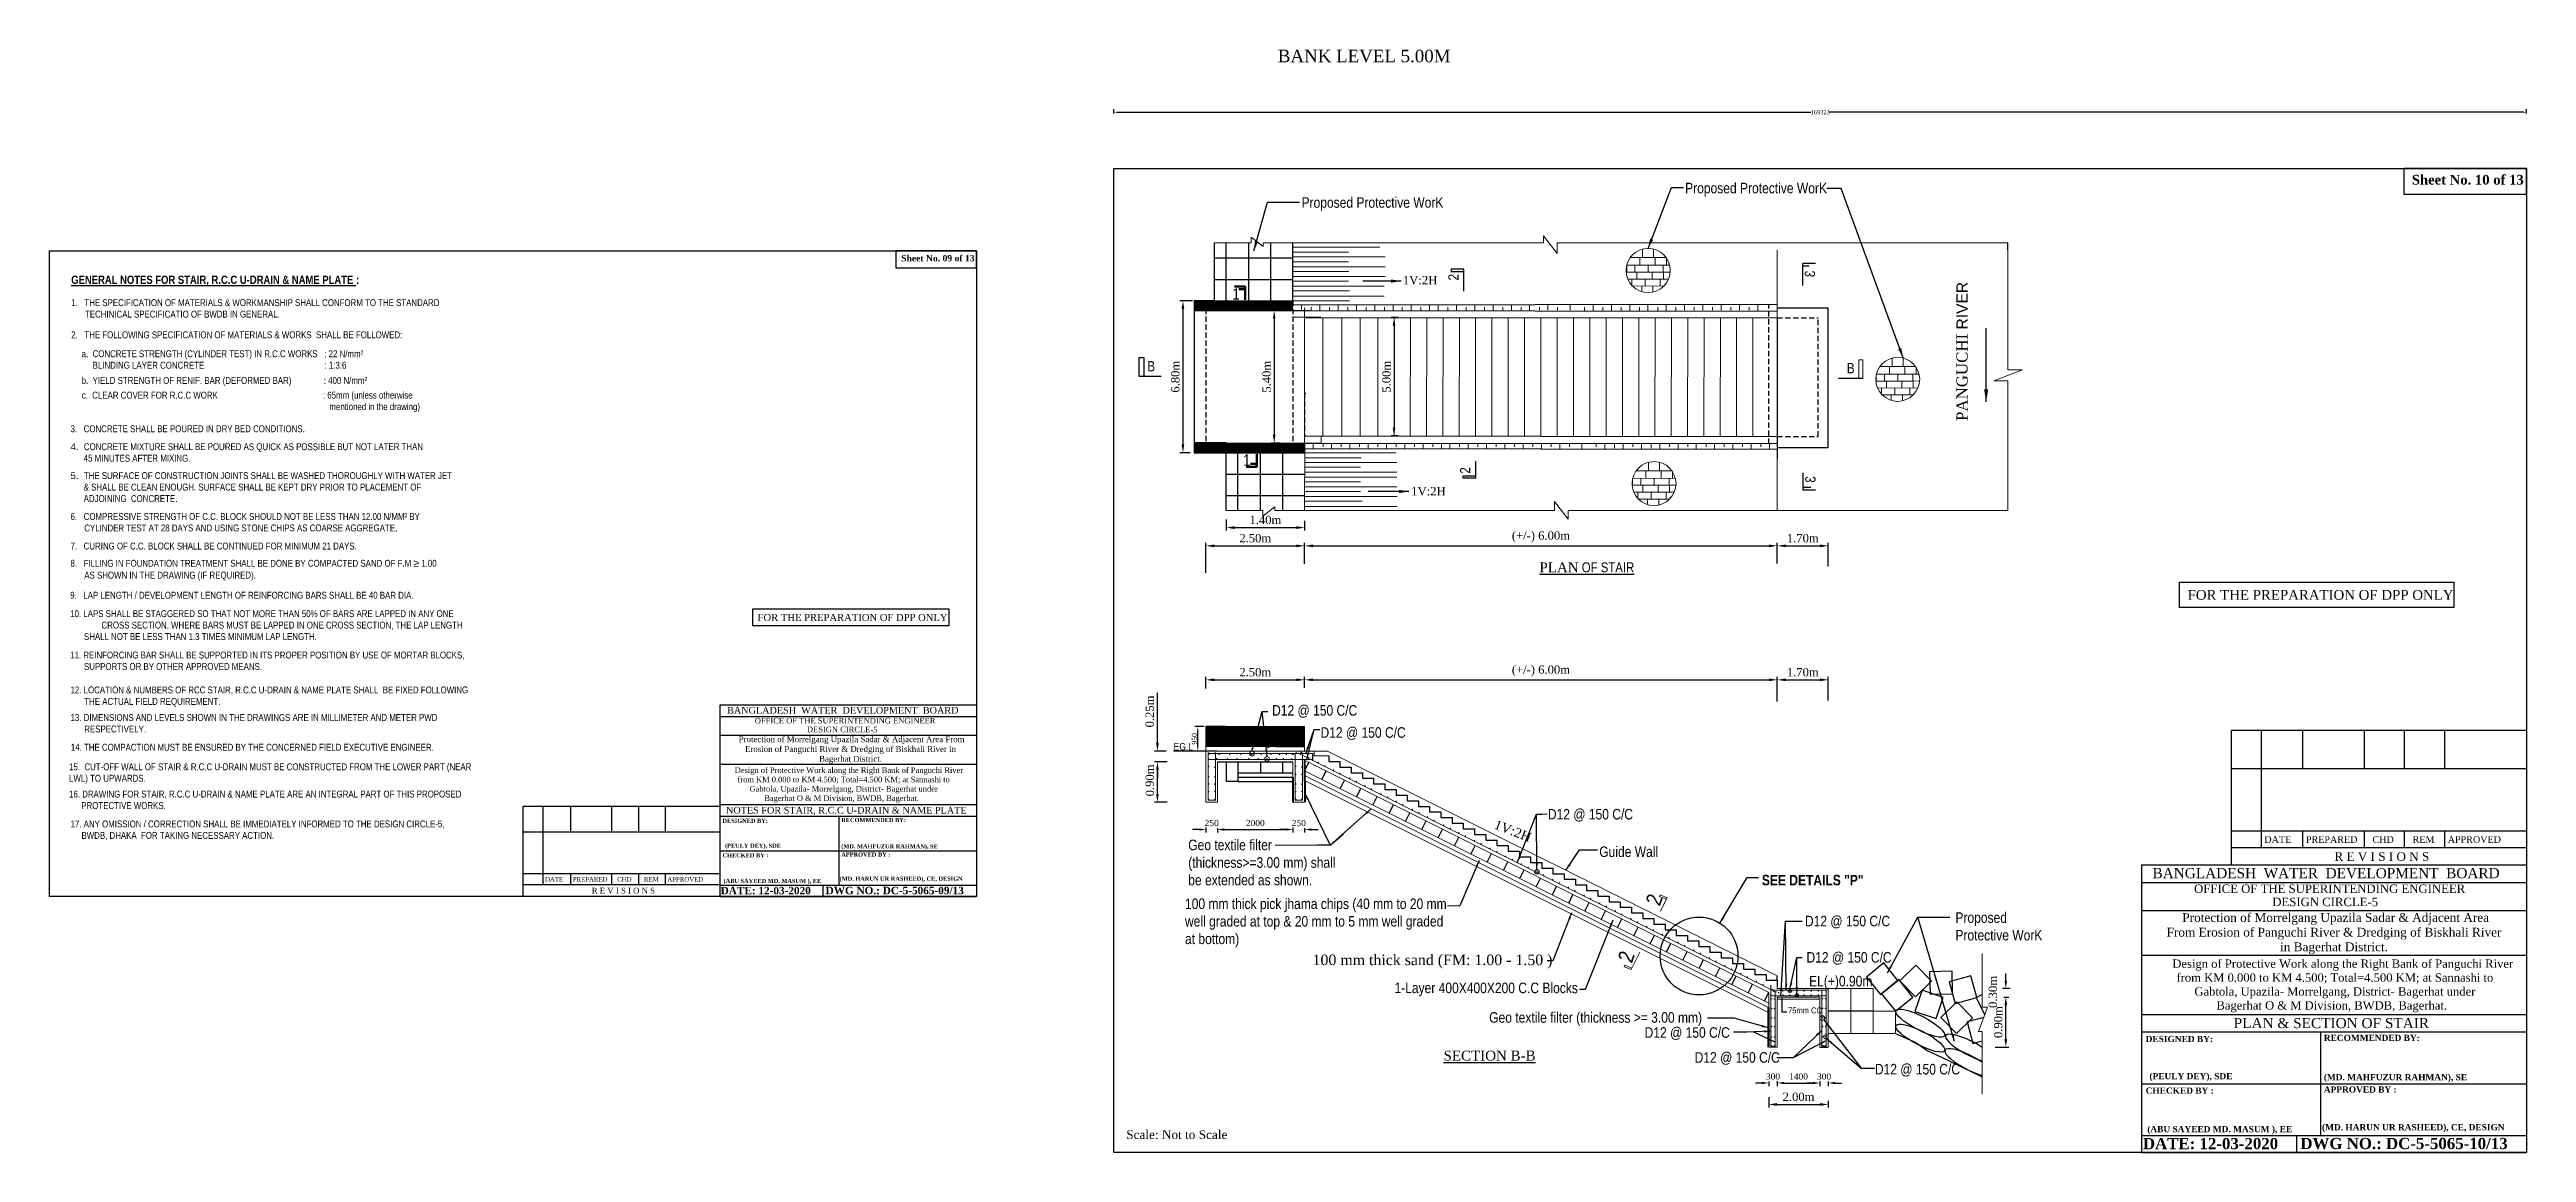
# Model space of a CAD drawing. Header units: metres. Extents: x -2434 to 11656, y -15288 to 8109.
# Drawn here: x 323.8 to 620.7, y -8364.9 to -8232.8 of the extents above; entities that cross this region are included whole.
import ezdxf
from ezdxf.enums import TextEntityAlignment as Align

# ---------------------------------------------------------------- set-up
doc = ezdxf.new("R2010")
doc.units = ezdxf.units.M
doc.linetypes.add('DASHEDX2', pattern=[38.1, 25.4, -12.7])
doc.layers.add('Blocks', color=11, linetype='Continuous', lineweight=9)
doc.layers.add('Layer1', color=7, linetype='Continuous', lineweight=13)
doc.layers.add('LINE', color=7, linetype='Continuous')
doc.styles.add('ARIAL NARROW', font='ARIALN.TTF')
doc.styles.add('Arial-50', font='arial.ttf')
doc.styles.add('Kazi_T_H', font='timesbd.ttf')
doc.styles.get("Standard").update_dxf_attribs({"font": 'times.ttf'})
doc.styles.add('TIMES', font='ARIALN.TTF')
doc.dimstyles.get("Standard").update_dxf_attribs({"dimtxt": 0.5, "dimasz": 0.4075, "dimexe": 0.364, "dimexo": 0.219, "dimgap": 0.09, "dimtad": 0, "dimdec": 0, "dimlfac": 1000, "dimzin": 0, "dimdsep": 46, "dimtxsty": 'Standard', "dimcen": 0.09, "dimadec": 0, "dimazin": 0, "dimtfac": 1, "dimtdec": 0, "dimtofl": 0, "dimtmove": 0, "dimatfit": 3, "dimfxl": 1, "dimtolj": 1, "dimtzin": 0, "dimarcsym": 0})
pattern_1 = [(45, (-548.527, -7822.292), (-2.245064, 2.245064), [])]
pattern_2 = [(45, (-548.52701, -7822.29188), (-0.0377170757, 0.0377170757), [])]
pattern_3 = [(0, (-548.52701, -7822.29188), (0, 0.129921), [0.094488, -0.035433]), (90, (-548.52701, -7822.29188), (-0.129921, 8e-18), [0.094488, -0.035433])]

msp = doc.modelspace()

# ---------------------------------------------------------------- texts
at = {"color": 7, "lineweight": 30, "ltscale": 0.18, "attachment_point": 1}
for s, insert, char_height, width in [('{\\fTimes New Roman|b1|i0|c0|p18;Sheet No. 10 of 13}', (606.934093, -8247.782226), 1.16319853, 41.78171301), ('{\\fTimes New Roman|b1|i0|c0|p18;Sheet No. 09 of 13}', (425.849652, -8257.38945), 0.76320555, 27.41409531)]:
    msp.add_mtext(s, dxfattribs=dict(at, insert=insert, char_height=char_height, width=width))
at = {"layer": 'Blocks', "color": 0, "linetype": 'ByBlock', "lineweight": 13, "ltscale": 0.5, "char_height": 1.26, "width": 34.36775309, "attachment_point": 1, "style": 'TIMES'}
for insert in [(473.846261, -8250.459606), (519.825518, -8248.736026)]:
    msp.add_mtext('\\A1;Proposed Protective WorK ', dxfattribs=dict(at, insert=insert))
at = {"layer": 'Layer1', "color": 7, "lineweight": 30, "attachment_point": 1}
for s, insert, char_height, width, style in [('{\\fArial Narrow|b1|i0|c0|p34;\\LGENERAL NOTES FOR STAIR, R.C.C U-DRAIN & NAME PLATE\\l :}', (326.369088, -8259.855953), 0.98962344, 39.21157167, 'TIMES'), ('\\pi-1.649,l1.649,t0,1.649;1.   THE SPECIFICATION OF MATERIALS & WORKMANSHIP SHALL CONFORM TO THE STANDARD TECHINICAL SPECIFICATIO OF BWDB IN GENERAL.', (326.369088, -8262.682349), 0.8246862, 45.15869838, 'TIMES'), ('2.   THE FOLLOWING SPECIFICATION OF MATERIALS & WORKS  SHALL BE FOLLOWED:', (326.369088, -8266.536113), 0.8246862, 41.35883992, 'TIMES'), ('a.  CONCRETE STRENGTH (CYLINDER TEST) IN R.C.C WORKS   : 22 N/mm²\\P     BLINDING LAYER CONCRETE^I                                                : 1:3:6', (327.62262, -8268.80488), 0.8246862, 43.90516585, 'TIMES'), ('B', (455.350763, -8270.092771), 1.224216, 2.60451954, 'TIMES'), ('B', (539.209646, -8270.330776), 1.224216, 2.60451954, 'TIMES'), ('\\pi-29.689,l29.689;c.  {\\H0.9994x;CLEAR COVER FOR R.C.C WORK                                                : 65mm (unless otherwise  mentioned in the drawing)\\P\\pi0,l0;       }  \\P     ', (327.626743, -8273.76805), 0.8246862, 41.35883992, 'TIMES'), ('b.  YIELD STRENGTH OF RENIF. BAR (DEFORMED BAR)^I          : 400 N/mm²', (327.62262, -8272.00468), 0.8246862, 43.90516585, 'TIMES'), ('\\pi-2.004e+005,l2.004e+005;3.   {\\H0.9998x;\\C256;CONCRETE SHALL BE POURED IN DRY BED CONDITIONS\\fTimes New Roman|b0|i0|c0|p18;.\\fArial Narrow|b0|i0|c0|p34;\\H1x;\\C7; }', (326.285845, -8277.795695), 0.8246862, 45.24194067, 'TIMES'), ('\\pi-1.6494,l1.6494;{\\fArial|b0|i0|c0|p34;4.  \\fArial Narrow|b0|i0|c0|p34;\\H0.99944x;\\C256;CONCRETE MIXTURE SHALL BE POURED AS QUICK AS POSSIBLE BUT NOT LATER THAN\\P      45 MINUTES AFTER MIXING.}', (326.285845, -8279.944115), 0.8246862, 45.24194067, 'TIMES'), ('\\pi-2.004e+005,l2.004e+005;{\\fArial|b0|i0|c0|p34;5.  \\fArial Narrow|b0|i0|c0|p34;\\H0.9998x;\\C256;THE SURFACE OF CONSTRUCTION JOINTS SHALL BE WASHED THOROUGHLY WITH WATER JET\\P      & SHALL BE CLEAN ENOUGH. SURFACE SHALL BE KEPT DRY PRIOR TO PLACEMENT OF \\P      ADJOINING  CONCRETE\\fTimes New Roman|b0|i0|c0|p18;.}', (326.285845, -8283.408151), 0.8246862, 56.81138858, 'TIMES'), ('\\pi-1.649,l1.649,t1.649;6.   {\\H0.9996x;\\C256;COMPRESSIVE STRENGTH OF C.C. BLOCK SHOULD NOT BE LESS THAN 12.00 N/MM² BY CYLINDER TEST AT 28 DAYS AND USING STONE CHIPS AS COARSE AGGREGATE\\fTimes New Roman|b0|i0|c0|p18;. }', (326.285845, -8288.304676), 0.8246862, 45.30084597, 'TIMES'), ('\\pi-1.6494,l1.6494,t1.6494;7.   {\\H0.99963x;\\C256;CURING OF C.C. BLOCK SHALL BE CONTINUED FOR MINIMUM 21 DAYS.}', (326.285845, -8291.849591), 0.8246862, 45.30084597, 'TIMES'), ('\\pi-1.649,l1.649;8.   FILLING IN FOUNDATION TREATMENT SHALL BE DONE BY COMPACTED SAND OF F.M {\\H1.083x;≥\\H0.9234x; 1.00 AS SHOWN IN THE DRAWING (IF REQUIRED). }', (326.285845, -8293.845385), 0.8246862, 45.24194067, 'TIMES'), ('{\\fTimes New Roman|b0|i0|c0|p18;\\L PLAN\\fArial Narrow|b1|i0|c0|p34; \\fArial Narrow|b0|i0|c0|p34;OF STAIR}', (501.916293, -8294.21479), 1.19021, 12.77492067, 'TIMES'), ('\\pt1.649;9.   LAP LENGTH / DEVELOPMENT LENGTH OF REINFORCING BARS SHALL BE 40 BAR DIA.\\P\\ptz;{\\H0.6063x;\\P\\pi-1.649,l1.649,t0,1.649;\\H1.649x;\\C256;10. LAPS SHALL BE STAGGERED SO THAT NOT MORE THAN 50% OF BARS ARE LAPPED IN ANY ONE               CROSS SECTION. WHERE BARS MUST BE LAPPED IN ONE CROSS SECTION, THE LAP LENGTH SHALL NOT BE LESS THAN 1.3 TIMES MINIMUM LAP LENGTH.\\P\\pi0,l0,tz;\\H0.6065x;\\P\\pi-1.649,l1.649,t1.649;\\H1.648x;11. REINFORCING BAR SHALL BE SUPPORTED IN ITS PROPER POSITION BY USE OF MORTAR BLOCKS, SUPPORTS OR BY OTHER APPROVED MEANS.\\P\\P\\P\\pi0,l0,tz;}\\P\\P\\P\\P\\P\\P\\P\\P   ', (326.244848, -8297.739854), 0.8246862, 47.43365574, 'ARIAL NARROW'), ('\\pi-1.649,l1.649,t1.649;\\P12. LOCATION & NUMBERS OF RCC STAIR, R.C.C U-DRAIN & NAME PLATE SHALL  BE FIXED FOLLOWING THE ACTUAL FIELD REQUIREMENT.', (326.285845, -8307.713383), 0.8246862, 49.19198087, 'TIMES'), ('\\pi-1.649,l1.649;13. DIMENSIONS AND LEVELS SHOWN IN THE DRAWINGS ARE IN MILLIMETER AND METER PWD RESPECTIVELY.', (326.285845, -8312.392743), 0.8246862, 45.24194067, 'TIMES'), ('D12 @ 150 C/C', (470.316687, -8311.317909), 1.26, 34.36775309, 'TIMES'), ('\\pi-390,l390;14. THE COMPACTION MUST BE ENSURED BY THE CONCERNED FIELD EXECUTIVE ENGINEER.', (326.322614, -8315.95536), 0.8246862, 57.41064421, 'TIMES'), ('EG.L', (458.51429, -8315.853639), 0.884156, 8.72070606, 'TIMES'), ('D12 @ 150 C/C', (476.120546, -8313.969582), 1.26, 34.36775309, 'TIMES'), ('{\\fTimes New Roman|b1|i0|c0|p18;\\L }\\P\\pl2.656;{\\H0.3145x;\\P\\P\\pi-1.468,l4.123;}15.  CUT-OFF WALL OF STAIR & R.C.C U-DRAIN MUST BE CONSTRUCTED FROM THE LOWER PART (NEAR     LWL) TO UPWARDS.\\P\\pi-1.468,l4.123;{\\H0.3774x;\\P\\pi-1.468,l4.123,t4.123,4.123;}16. DRAWING FOR STAIR, R.C.C U-DRAIN & NAME PLATE ARE AN INTEGRAL PART OF THIS PROPOSED       PROTECTIVE WORKS.   \\P\\pi0,l2.656,tz;\\P       ', (323.453195, -8316.057804), 0.8246862, 52.60756216, 'TIMES'), ('\\pi-390,l390;17. ANY OMISSION / CORRECTION SHALL BE IMMEDIATELY INFORMED TO THE DESIGN CIRCLE-5,\\P     BWDB, DHAKA  FOR TAKING NECESSARY ACTION.  ', (326.284197, -8325.14561), 0.8246862, 45.24194067, 'TIMES'), ('D12 @ 150 C/C', (503.37371, -8323.761446), 1.26, 34.36775309, 'TIMES'), ('Geo textile filter (thickness>=3.00 mm) shall be extended as shown.', (460.266685, -8327.446377), 1.26, 18.16557421, 'TIMES'), ('Guide Wall', (509.532672, -8328.251786), 1.26, 34.36775309, 'TIMES'), ('{\\fArial Narrow|b1|i0|c0|p34;SEE DETAILS "P"}', (529.024758, -8331.654882), 1.26, 34.36775309, 'TIMES'), ('100 mm thick pick jhama chips (40 mm to 20 mm well graded at top & 20 mm to 5 mm well graded at bottom) ', (459.87681, -8334.49191), 1.26, 32.14225099, 'TIMES'), ('D12 @ 150 C/C', (534.18911, -8336.566961), 1.26, 10.53218725, 'TIMES'), ('\\A1;Proposed Protective WorK ', (552.227787, -8336.152266), 1.26, 12.55750457, 'TIMES'), ('{\\fTimes New Roman|b0|i0|c0|p18;100 mm thick sand (FM: 1.00 - 1.50 )}', (475.166119, -8341.212391), 1.26, 34.36775309, 'TIMES'), ('D12 @ 150 C/C', (534.375065, -8340.911539), 1.26, 10.53218725, 'TIMES'), ('1-Layer 400X400X200 C.C Blocks', (484.987423, -8344.57258), 1.26, 34.36775309, 'TIMES'), ('EL(+)0.90m', (534.692381, -8343.760593), 1.26, 34.36775309, 'TIMES'), ('Geo textile filter (thickness >= 3.00 mm)', (496.339845, -8348.114227), 1.26, 34.36775309, 'TIMES'), ('75mm CC', (532.171351, -8347.541063), 0.7193673, 6.30375308, 'TIMES'), ('D12 @ 150 C/C', (514.972826, -8349.918018), 1.26, 34.36775309, 'TIMES'), ('{\\fTimes New Roman|b0|i0|c0|p18;\\LSECTION B-B}', (490.868109, -8352.723397), 1.19021, 12.77492067, 'TIMES'), ('D12 @ 150 C/C', (520.967337, -8352.90651), 1.26, 34.36775309, 'TIMES'), ('D12 @ 150 C/C', (542.571627, -8354.310983), 1.26, 34.36775309, 'TIMES')]:
    msp.add_mtext(s, dxfattribs=dict(at, insert=insert, char_height=char_height, width=width, style=style))
at = {"layer": 'Layer1', "color": 7, "lineweight": 30, "attachment_point": 1, "style": 'TIMES'}
for s, insert, char_height, width, rotation in [('2', (491.441733, -8260.43504), 1.224216, 2.60451954, 90), ('2', (492.843103, -8283.58198), 1.224216, 2.60451954, 90), ('{\\fTimes New Roman|b0|i0|c0|p18;\\C0;1V:2H}', (497.225887, -8325.030013), 1.122198, 11.06858846, 338.79628874), ('2', (515.051774, -8334.873073), 1.836324, 3.90677931, 70.48205617), ('2', (511.705462, -8341.708985), 1.836324, 3.90677931, 70.48205617)]:
    msp.add_mtext(s, dxfattribs=dict(at, insert=insert, char_height=char_height, width=width, rotation=rotation))
at = {"layer": 'Layer1', "color": 7, "lineweight": 30, "extrusion": (0, 0, -1), "char_height": 1.224216, "width": 2.60451954, "attachment_point": 1, "text_direction": (0, -1, 0), "style": 'TIMES'}
for insert in [(534.167629, -8259.248715), (534.230165, -8283.886901)]:
    msp.add_mtext('3', dxfattribs=dict(at, insert=insert))
at = {"layer": 'Layer1', "color": 7, "lineweight": 13, "char_height": 1.36024, "width": 13.41647086, "attachment_point": 1, "style": 'TIMES'}
for insert in [(465.568889, -8261.369894), (466.852395, -8281.278824)]:
    msp.add_mtext('1', dxfattribs=dict(at, insert=insert))
at = {"layer": 'Layer1', "color": 7, "lineweight": 30, "insert": (556.72081, -8345.683738), "char_height": 1.008, "attachment_point": 5, "rotation": 90}
msp.add_mtext('\\A1;0.30m', dxfattribs=at)
at = {"layer": 'LINE', "color": 0, "linetype": 'ByBlock', "lineweight": -3, "ltscale": 0.5}
for s, height, p in [('BANGLADESH  WATER  DEVELOPMENT  BOARD', 0.80824714, (418.855252, -8312.338914)), ('OFFICE OF THE SUPERINTENDING ENGINEER', 0.67413024, (419.139401, -8313.517777)), ('DESIGN CIRCLE-5', 0.67413024, (418.784515, -8314.572147)), ('NOTES FOR STAIR, R.C.C U-DRAIN & NAME PLATE ', 0.80895629, (419.428824, -8324.316718)), ('BANGLADESH  WATER  DEVELOPMENT  BOARD', 1.21237071, (596.659786, -8332.056813)), ('R E V I S I O N S', 1.04145452, (603.346447, -8329.986211)), ('R E V I S I O N S', 0.69430301, (392.558078, -8333.899874)), ('OFFICE OF THE SUPERINTENDING ENGINEER', 1.01119536, (597.08601, -8333.825109)), ('DESIGN CIRCLE-5', 1.01119536, (596.553681, -8335.406663)), ('PLAN & SECTION OF STAIR ', 1.21343443, (597.520145, -8350.023519))]:
    msp.add_text(s, height=height, dxfattribs=at).set_placement(p, align=Align.CENTER)
at = {"layer": 'LINE', "color": 0, "linetype": 'ByBlock', "lineweight": -3, "ltscale": 0.5, "style": 'Kazi_T_H'}
for s, height, p in [('DESIGNED BY:', 0.49524832, (404.437156, -8325.429893)), ('RECOMMENDED BY:', 0.49524832, (418.677016, -8325.341409)), ('(PEULY DEY), SDE', 0.49524832, (404.739791, -8328.401762)), ('(MD. MAHFUZUR RAHMAN), SE ', 0.49524832, (418.672577, -8328.480332)), ('CHECKED BY :', 0.49524832, (404.437156, -8329.556963)), ('APPROVED BY :', 0.49524832, (418.677016, -8329.468479)), ('DATE: 12-03-2020', 0.89144698, (404.21482, -8333.987278)), ('(ABU SAYEED MD. MASUM ), EE', 0.49524832, (404.567909, -8332.632197)), ('DWG NO.: DC-5-5065-09/13', 0.89144698, (416.797024, -8333.97828)), ('DESIGNED BY:', 0.74287248, (575.032642, -8351.693283)), ('RECOMMENDED BY:', 0.74287248, (596.392433, -8351.560557)), ('CHECKED BY :', 0.74287248, (575.032642, -8357.883887)), ('(PEULY DEY), SDE', 0.74287248, (575.486595, -8356.151086)), ('APPROVED BY :', 0.74287248, (596.392433, -8357.751161)), ('(MD. MAHFUZUR RAHMAN), SE ', 0.74287248, (596.385774, -8356.268941)), ('DATE: 12-03-2020', 1.33717047, (574.699139, -8364.529359)), ('(ABU SAYEED MD. MASUM ), EE', 0.74287248, (575.228772, -8362.496739)), ('DWG NO.: DC-5-5065-10/13', 1.33717047, (593.572444, -8364.515864))]:
    msp.add_text(s, height=height, dxfattribs=at).set_placement(p)
at = {"layer": 'LINE', "color": 0, "linetype": 'ByBlock', "lineweight": -3, "ltscale": 0.5}
for s, height, p in [('DATE', 0.8003551, (589.259074, -8327.823763)), ('PREPARED', 0.8003551, (594.240788, -8327.823763)), ('CHD', 0.8003551, (602.222971, -8327.823763)), ('REM', 0.8003551, (607.032008, -8327.823763)), ('APPROVED', 0.8003551, (611.24078, -8327.823763)), ('DATE', 0.5335701, (383.166497, -8332.458242)), ('PREPARED', 0.5335701, (386.487639, -8332.458242)), ('CHD', 0.5335701, (391.809094, -8332.458242)), ('REM', 0.5335701, (395.015119, -8332.458242)), ('APPROVED', 0.5335701, (397.820967, -8332.458242))]:
    msp.add_text(s, height=height, dxfattribs=at).set_placement(p)
for s, insert, char_height, width, attachment_point in [('\\pi-812,l812,t405.9,812;BANK LEVEL 5.00M', (471.006613, -8232.790636), 1.499472, 178.49280541, 1), ('1V:2H', (485.983843, -8259.898469), 1.008668, 23.60143026, 1), ('1V:2H', (486.98406, -8285.18031), 1.008668, 23.60143026, 1), ('{\\fTimes New Roman|b1|i0|c0|p18; }Protection of Morrelgang Upazila Sadar & Adjacent Area From Erosion of Panguchi River & Dredging of Biskhali River in \\PBagerhat District.', (419.778518, -8315.056616), 0.701735265, 30.66594224, 2), ('       Design of Protective Work along the Right Bank of Panguchi River    \\P  from KM 0.000 to KM 4.500; Total=4.500 KM; at Sannashi to \\P  Gabtola, Upazila- Morrelgang, District- Bagerhat under \\PBagerhat O & M Division, BWDB, Bagerhat.', (418.706083, -8318.777279), 0.67, 42.14307159, 2), ('{\\fTimes New Roman|b1|i0|c0|p18; }Protection of Morrelgang Upazila Sadar & Adjacent Area \\PFrom Erosion of Panguchi River & Dredging of Biskhali River \\Pin Bagerhat District.', (597.611903, -8336.245777), 1.0526029, 45.99891336, 2), ('       Design of Protective Work along the Right Bank of Panguchi River    \\P  from KM 0.000 to KM 4.500; Total=4.500 KM; at Sannashi to \\P  Gabtola, Upazila- Morrelgang, District- Bagerhat under \\PBagerhat O & M Division, BWDB, Bagerhat.', (597.336144, -8341.797138), 1, 49.01514686, 2)]:
    msp.add_mtext(s, dxfattribs=dict(at, insert=insert, char_height=char_height, width=width, attachment_point=attachment_point))
at = {"layer": 'LINE', "color": 0, "linetype": 'ByBlock', "lineweight": -3, "ltscale": 0.5, "insert": (553.029279, -8268.935423), "char_height": 1.3374938, "attachment_point": 5, "rotation": 90, "style": 'Arial-50'}
msp.add_mtext('{\\fTimes New Roman|b0|i0|c0|p18;PANGUCHI} RIVER', dxfattribs=at)
at = {"layer": 'LINE', "lineweight": 50, "ltscale": 0.5, "insert": (580.056701, -8297.517665), "char_height": 1.17784057, "width": 92.15186036, "attachment_point": 1}
msp.add_mtext('\\pi-812,l812,t405.9,812;FOR THE PREPARATION OF DPP ONLY', dxfattribs=at)
at = {"layer": 'LINE', "color": 0, "linetype": 'ByBlock', "lineweight": 30, "ltscale": 0.5, "insert": (408.645317, -8300.3959), "char_height": 0.84107164, "width": 82.27844675, "attachment_point": 1}
msp.add_mtext('\\pi-812,l812,t405.9,812;FOR THE PREPARATION OF DPP ONLY', dxfattribs=at)
at = {"layer": 'LINE', "color": 0, "linetype": 'ByBlock', "lineweight": -3, "ltscale": 0.5, "attachment_point": 2, "style": 'Kazi_T_H'}
for insert, char_height, width in [((425.851301, -8331.874999), 0.49524832, 14.47510883), ((607.112909, -8361.522315), 0.74287248, 22.17892864)]:
    msp.add_mtext('(MD. HARUN UR RASHEED), CE, DESIGN', dxfattribs=dict(at, insert=insert, char_height=char_height, width=width))
at = {"layer": 'LINE', "color": 7, "linetype": 'ByBlock', "lineweight": 30, "ltscale": 0.5, "insert": (452.836008, -8362.259944), "char_height": 1.05079669, "width": 22.07094927, "attachment_point": 1}
msp.add_mtext('Scale: Not to Scale', dxfattribs=at)

# ---------------------------------------------------------------- blocks, each defined once
blk = doc.blocks.new('*D1137')
at = {"layer": 'Defpoints', "color": 0, "lineweight": -3}
for p in [(529.85, -8358.08), (536.99, -8358.5), (536.99, -8359.17)]:
    blk.add_point(p, dxfattribs=at)
at = {"layer": 'Layer1', "color": 0, "lineweight": -2}
for p, q in [((529.85, -8358.3), (529.85, -8359.53)), ((536.99, -8358.72), (536.99, -8359.53))]:
    blk.add_line(p, q, dxfattribs=at)
at = {"layer": 'Layer1', "color": 7, "lineweight": -2}
blk.add_line((530.85, -8359.17), (535.99, -8359.17), dxfattribs=at)
at = {"layer": 'Layer1', "color": 7, "lineweight": -3}
for points in [[(530.85, -8359), (530.85, -8359.34), (529.85, -8359.17)], [(535.99, -8359), (535.99, -8359.34), (536.99, -8359.17)]]:
    blk.add_solid(points, dxfattribs=at)
at = {"layer": 'Layer1', "color": 0, "lineweight": 30, "insert": (533.42, -8358.26), "char_height": 1, "attachment_point": 5}
blk.add_mtext('\\A1;2.00m', dxfattribs=at)
blk = doc.blocks.new('*D1138')
at = {"layer": 'Defpoints', "color": 0, "lineweight": -3}
for p in [(557.81, -8346.3), (558.27, -8346.3), (556.79, -8352.31)]:
    blk.add_point(p, dxfattribs=at)
at = {"layer": 'Layer1', "color": 0, "lineweight": -2}
for p, q in [((558.03, -8346.3), (558.63, -8346.3)), ((557.01, -8352.31), (558.63, -8352.31))]:
    blk.add_line(p, q, dxfattribs=at)
at = {"layer": 'Layer1', "color": 7, "lineweight": -2}
blk.add_line((558.27, -8351.31), (558.27, -8347.3), dxfattribs=at)
at = {"layer": 'Layer1', "color": 7, "lineweight": -3}
for points in [[(558.1, -8347.3), (558.43, -8347.3), (558.27, -8346.3)], [(558.1, -8351.31), (558.43, -8351.31), (558.27, -8352.31)]]:
    blk.add_solid(points, dxfattribs=at)
at = {"layer": 'Layer1', "color": 0, "lineweight": 30, "insert": (557.36, -8349.3), "char_height": 1, "attachment_point": 5, "rotation": 90}
blk.add_mtext('\\A1;0.90m', dxfattribs=at)
blk = doc.blocks.new('*D1139')
at = {"layer": 'Defpoints', "color": 0, "lineweight": -3}
for p in [(529.85, -8356.18), (530.87, -8356.15), (530.87, -8356.6)]:
    blk.add_point(p, dxfattribs=at)
at = {"layer": 'Layer1', "color": 7, "lineweight": -2}
for p, q in [((529.05, -8356.6), (528.25, -8356.6)), ((531.67, -8356.6), (532.47, -8356.6))]:
    blk.add_line(p, q, dxfattribs=at)
at = {"layer": 'Layer1', "color": 0, "lineweight": -2}
for p, q in [((529.85, -8356.4), (529.85, -8356.96)), ((530.87, -8356.37), (530.87, -8356.96))]:
    blk.add_line(p, q, dxfattribs=at)
at = {"layer": 'Layer1', "color": 7, "lineweight": -3}
for points in [[(529.05, -8356.46), (529.05, -8356.73), (529.85, -8356.6)], [(531.67, -8356.46), (531.67, -8356.73), (530.87, -8356.6)]]:
    blk.add_solid(points, dxfattribs=at)
at = {"layer": 'Layer1', "color": 0, "lineweight": 30, "insert": (530.36, -8355.82), "char_height": 0.75, "attachment_point": 5}
blk.add_mtext('\\A1;300', dxfattribs=at)
blk = doc.blocks.new('*D1140')
at = {"layer": 'Defpoints', "color": 0, "lineweight": -3}
for p in [(472.82, -8325.75), (474.22, -8325.83), (474.22, -8326.23)]:
    blk.add_point(p, dxfattribs=at)
at = {"layer": 'Layer1', "color": 7, "lineweight": -2}
for p, q in [((472.02, -8326.23), (471.22, -8326.23)), ((475.02, -8326.23), (475.82, -8326.23))]:
    blk.add_line(p, q, dxfattribs=at)
at = {"layer": 'Layer1', "color": 0, "lineweight": -2}
for p, q in [((472.82, -8325.97), (472.82, -8326.59)), ((474.22, -8326.05), (474.22, -8326.59))]:
    blk.add_line(p, q, dxfattribs=at)
at = {"layer": 'Layer1', "color": 7, "lineweight": -3}
for points in [[(472.02, -8326.09), (472.02, -8326.36), (472.82, -8326.23)], [(475.02, -8326.09), (475.02, -8326.36), (474.22, -8326.23)]]:
    blk.add_solid(points, dxfattribs=at)
at = {"layer": 'Layer1', "color": 0, "lineweight": 30, "insert": (473.52, -8325.45), "char_height": 0.75, "attachment_point": 5}
blk.add_mtext('\\A1;250', dxfattribs=at)
blk = doc.blocks.new('*D1141')
at = {"layer": 'Defpoints', "color": 0, "lineweight": -3}
for p in [(530.87, -8292.23), (474.22, -8294.22), (530.87, -8294.57)]:
    blk.add_point(p, dxfattribs=at)
at = {"layer": 'Layer1', "color": 0, "lineweight": -2}
for p, q in [((474.22, -8294), (474.22, -8291.87)), ((530.87, -8294.35), (530.87, -8291.87))]:
    blk.add_line(p, q, dxfattribs=at)
at = {"layer": 'Layer1', "color": 7, "lineweight": -2}
blk.add_line((475.22, -8292.23), (529.87, -8292.23), dxfattribs=at)
at = {"layer": 'Layer1', "color": 7, "lineweight": -3}
for points in [[(475.22, -8292.07), (475.22, -8292.4), (474.22, -8292.23)], [(529.87, -8292.07), (529.87, -8292.4), (530.87, -8292.23)]]:
    blk.add_solid(points, dxfattribs=at)
at = {"layer": 'Layer1', "color": 0, "lineweight": 30, "insert": (502.54, -8291.16), "char_height": 1, "attachment_point": 5}
blk.add_mtext('\\A1;(+/-) 6.00m', dxfattribs=at)
blk = doc.blocks.new('*D1142')
at = {"layer": 'Defpoints', "color": 0, "lineweight": -3}
for p in [(536.99, -8292.23), (530.87, -8294.57), (536.99, -8294.92)]:
    blk.add_point(p, dxfattribs=at)
at = {"layer": 'Layer1', "color": 0, "lineweight": -2}
for p, q in [((530.87, -8294.35), (530.87, -8291.87)), ((536.99, -8294.7), (536.99, -8291.87))]:
    blk.add_line(p, q, dxfattribs=at)
at = {"layer": 'Layer1', "color": 7, "lineweight": -2}
blk.add_line((531.87, -8292.23), (535.99, -8292.23), dxfattribs=at)
at = {"layer": 'Layer1', "color": 7, "lineweight": -3}
for points in [[(531.87, -8292.07), (531.87, -8292.4), (530.87, -8292.23)], [(535.99, -8292.07), (535.99, -8292.4), (536.99, -8292.23)]]:
    blk.add_solid(points, dxfattribs=at)
at = {"layer": 'Layer1', "color": 0, "lineweight": 30, "insert": (533.93, -8291.32), "char_height": 1, "attachment_point": 5}
blk.add_mtext('\\A1;1.70m', dxfattribs=at)
blk = doc.blocks.new('*D1143')
at = {"layer": 'Defpoints', "color": 0, "lineweight": -3}
for p in [(474.22, -8292.23), (474.22, -8294.61), (462.38, -8295.67)]:
    blk.add_point(p, dxfattribs=at)
at = {"layer": 'Layer1', "color": 0, "lineweight": -2}
for p, q in [((462.38, -8295.45), (462.38, -8291.87)), ((474.22, -8294.39), (474.22, -8291.87))]:
    blk.add_line(p, q, dxfattribs=at)
at = {"layer": 'Layer1', "color": 7, "lineweight": -2}
blk.add_line((463.38, -8292.23), (473.22, -8292.23), dxfattribs=at)
at = {"layer": 'Layer1', "color": 7, "lineweight": -3}
for points in [[(463.38, -8292.07), (463.38, -8292.4), (462.38, -8292.23)], [(473.22, -8292.07), (473.22, -8292.4), (474.22, -8292.23)]]:
    blk.add_solid(points, dxfattribs=at)
at = {"layer": 'Layer1', "color": 0, "lineweight": 30, "insert": (468.3, -8291.32), "char_height": 1, "attachment_point": 5}
blk.add_mtext('\\A1;2.50m', dxfattribs=at)
blk = doc.blocks.new('*D1144')
at = {"layer": 'Defpoints', "color": 0, "lineweight": -3}
for p in [(456.57, -8318.1), (457.28, -8318.1), (457.96, -8322.95)]:
    blk.add_point(p, dxfattribs=at)
at = {"layer": 'Layer1', "color": 0, "lineweight": -2}
for p, q in [((457.06, -8318.1), (456.21, -8318.1)), ((457.74, -8322.95), (456.21, -8322.95))]:
    blk.add_line(p, q, dxfattribs=at)
at = {"layer": 'Layer1', "color": 7, "lineweight": -2}
blk.add_line((456.57, -8321.95), (456.57, -8319.1), dxfattribs=at)
at = {"layer": 'Layer1', "color": 7, "lineweight": -3}
for points in [[(456.41, -8319.1), (456.74, -8319.1), (456.57, -8318.1)], [(456.41, -8321.95), (456.74, -8321.95), (456.57, -8322.95)]]:
    blk.add_solid(points, dxfattribs=at)
at = {"layer": 'Layer1', "color": 0, "lineweight": 30, "insert": (455.66, -8320.34), "char_height": 1, "attachment_point": 5, "rotation": 90}
blk.add_mtext('\\A1;0.90m', dxfattribs=at)
blk = doc.blocks.new('*D1145')
at = {"layer": 'Defpoints', "color": 0, "lineweight": -3}
for p in [(474.22, -8309.47), (530.87, -8308.29), (530.87, -8311.1)]:
    blk.add_point(p, dxfattribs=at)
at = {"layer": 'Layer1', "color": 0, "lineweight": -2}
for p, q in [((474.22, -8309.25), (474.22, -8307.92)), ((530.87, -8310.88), (530.87, -8307.92))]:
    blk.add_line(p, q, dxfattribs=at)
at = {"layer": 'Layer1', "color": 7, "lineweight": -2}
blk.add_line((475.22, -8308.29), (529.87, -8308.29), dxfattribs=at)
at = {"layer": 'Layer1', "color": 7, "lineweight": -3}
for points in [[(475.22, -8308.12), (475.22, -8308.45), (474.22, -8308.29)], [(529.87, -8308.12), (529.87, -8308.45), (530.87, -8308.29)]]:
    blk.add_solid(points, dxfattribs=at)
at = {"layer": 'Layer1', "color": 0, "lineweight": 30, "insert": (502.54, -8307.22), "char_height": 1, "attachment_point": 5}
blk.add_mtext('\\A1;(+/-) 6.00m', dxfattribs=at)
blk = doc.blocks.new('*D1146')
at = {"layer": 'Defpoints', "color": 0, "lineweight": -3}
for p in [(462.38, -8309.55), (474.22, -8308.29), (474.22, -8309.47)]:
    blk.add_point(p, dxfattribs=at)
at = {"layer": 'Layer1', "color": 0, "lineweight": -2}
for p, q in [((462.38, -8309.33), (462.38, -8307.92)), ((474.22, -8309.25), (474.22, -8307.92))]:
    blk.add_line(p, q, dxfattribs=at)
at = {"layer": 'Layer1', "color": 7, "lineweight": -2}
blk.add_line((463.38, -8308.29), (473.22, -8308.29), dxfattribs=at)
at = {"layer": 'Layer1', "color": 7, "lineweight": -3}
for points in [[(463.38, -8308.12), (463.38, -8308.45), (462.38, -8308.29)], [(473.22, -8308.12), (473.22, -8308.45), (474.22, -8308.29)]]:
    blk.add_solid(points, dxfattribs=at)
at = {"layer": 'Layer1', "color": 0, "lineweight": 30, "insert": (468.3, -8307.38), "char_height": 1, "attachment_point": 5}
blk.add_mtext('\\A1;2.50m', dxfattribs=at)
blk = doc.blocks.new('*D1147')
at = {"layer": 'Defpoints', "color": 0, "lineweight": -3}
for p in [(535.97, -8356.17), (536.99, -8356.19), (536.99, -8356.6)]:
    blk.add_point(p, dxfattribs=at)
at = {"layer": 'Layer1', "color": 7, "lineweight": -2}
for p, q in [((535.17, -8356.6), (534.37, -8356.6)), ((537.79, -8356.6), (538.59, -8356.6))]:
    blk.add_line(p, q, dxfattribs=at)
at = {"layer": 'Layer1', "color": 0, "lineweight": -2}
for p, q in [((535.97, -8356.39), (535.97, -8356.96)), ((536.99, -8356.41), (536.99, -8356.96))]:
    blk.add_line(p, q, dxfattribs=at)
at = {"layer": 'Layer1', "color": 7, "lineweight": -3}
for points in [[(535.17, -8356.46), (535.17, -8356.73), (535.97, -8356.6)], [(537.79, -8356.46), (537.79, -8356.73), (536.99, -8356.6)]]:
    blk.add_solid(points, dxfattribs=at)
at = {"layer": 'Layer1', "color": 0, "lineweight": 30, "insert": (536.48, -8355.82), "char_height": 0.75, "attachment_point": 5}
blk.add_mtext('\\A1;300', dxfattribs=at)
blk = doc.blocks.new('*D1148')
at = {"layer": 'Defpoints', "color": 0, "lineweight": -3}
for p in [(530.87, -8356.15), (535.97, -8356.17), (535.97, -8356.6)]:
    blk.add_point(p, dxfattribs=at)
at = {"layer": 'Layer1', "color": 0, "lineweight": -2}
for p, q in [((530.87, -8356.37), (530.87, -8356.96)), ((535.97, -8356.39), (535.97, -8356.96))]:
    blk.add_line(p, q, dxfattribs=at)
at = {"layer": 'Layer1', "color": 7, "lineweight": -2}
blk.add_line((531.67, -8356.6), (535.17, -8356.6), dxfattribs=at)
at = {"layer": 'Layer1', "color": 7, "lineweight": -3}
for points in [[(531.67, -8356.46), (531.67, -8356.73), (530.87, -8356.6)], [(535.17, -8356.46), (535.17, -8356.73), (535.97, -8356.6)]]:
    blk.add_solid(points, dxfattribs=at)
at = {"layer": 'Layer1', "color": 0, "lineweight": 30, "insert": (533.42, -8355.82), "char_height": 0.75, "attachment_point": 5}
blk.add_mtext('\\A1;1400', dxfattribs=at)
blk = doc.blocks.new('*D1149')
at = {"layer": 'Defpoints', "color": 0, "lineweight": -3}
for p in [(463.78, -8326.05), (472.82, -8325.83), (472.82, -8326.23)]:
    blk.add_point(p, dxfattribs=at)
at = {"layer": 'Layer1', "color": 0, "lineweight": -2}
for p, q in [((463.78, -8326.26), (463.78, -8326.59)), ((472.82, -8326.05), (472.82, -8326.59))]:
    blk.add_line(p, q, dxfattribs=at)
at = {"layer": 'Layer1', "color": 7, "lineweight": -2}
blk.add_line((464.58, -8326.23), (472.02, -8326.23), dxfattribs=at)
at = {"layer": 'Layer1', "color": 7, "lineweight": -3}
for points in [[(464.58, -8326.09), (464.58, -8326.36), (463.78, -8326.23)], [(472.02, -8326.09), (472.02, -8326.36), (472.82, -8326.23)]]:
    blk.add_solid(points, dxfattribs=at)
at = {"layer": 'Layer1', "color": 0, "lineweight": 30, "insert": (468.3, -8325.45), "char_height": 0.75, "attachment_point": 5}
blk.add_mtext('\\A1;2000', dxfattribs=at)
blk = doc.blocks.new('*D1150')
at = {"layer": 'Defpoints', "color": 0, "lineweight": -3}
for p in [(456.57, -8316.82), (457.83, -8316.82), (457.93, -8318.1)]:
    blk.add_point(p, dxfattribs=at)
at = {"layer": 'Layer1', "color": 7, "lineweight": -2}
for p, q in [((456.57, -8315.82), (456.57, -8309.84)), ((456.57, -8319.1), (456.57, -8320.1))]:
    blk.add_line(p, q, dxfattribs=at)
at = {"layer": 'Layer1', "color": 0, "lineweight": -2}
for p, q in [((457.61, -8316.82), (456.21, -8316.82)), ((457.72, -8318.1), (456.21, -8318.1))]:
    blk.add_line(p, q, dxfattribs=at)
at = {"layer": 'Layer1', "color": 7, "lineweight": -3}
for points in [[(456.41, -8315.82), (456.74, -8315.82), (456.57, -8316.82)], [(456.41, -8319.1), (456.74, -8319.1), (456.57, -8318.1)]]:
    blk.add_solid(points, dxfattribs=at)
at = {"layer": 'Layer1', "color": 0, "lineweight": 30, "insert": (455.66, -8312.08), "char_height": 1, "attachment_point": 5, "rotation": 90}
blk.add_mtext('\\A1;0.25m', dxfattribs=at)
blk = doc.blocks.new('*D1151')
at = {"layer": 'Defpoints', "color": 0, "lineweight": -3}
for p in [(536.99, -8308.29), (530.87, -8310.62), (536.99, -8310.97)]:
    blk.add_point(p, dxfattribs=at)
at = {"layer": 'Layer1', "color": 0, "lineweight": -2}
for p, q in [((530.87, -8310.4), (530.87, -8307.92)), ((536.99, -8310.75), (536.99, -8307.92))]:
    blk.add_line(p, q, dxfattribs=at)
at = {"layer": 'Layer1', "color": 7, "lineweight": -2}
blk.add_line((531.87, -8308.29), (535.99, -8308.29), dxfattribs=at)
at = {"layer": 'Layer1', "color": 7, "lineweight": -3}
for points in [[(531.87, -8308.12), (531.87, -8308.45), (530.87, -8308.29)], [(535.99, -8308.12), (535.99, -8308.45), (536.99, -8308.29)]]:
    blk.add_solid(points, dxfattribs=at)
at = {"layer": 'Layer1', "color": 0, "lineweight": 30, "insert": (533.93, -8307.38), "char_height": 1, "attachment_point": 5}
blk.add_mtext('\\A1;1.70m', dxfattribs=at)
blk = doc.blocks.new('*D1152')
at = {"layer": 'Defpoints', "color": 0, "lineweight": -3}
for p in [(485.64, -8264.87), (484.94, -8279.07), (485.63, -8279.07)]:
    blk.add_point(p, dxfattribs=at)
at = {"layer": 'Layer1', "color": 0, "lineweight": -2}
for p, q in [((485.42, -8264.87), (484.57, -8264.87)), ((485.41, -8279.07), (484.57, -8279.07))]:
    blk.add_line(p, q, dxfattribs=at)
at = {"layer": 'Layer1', "color": 7, "lineweight": -2}
blk.add_line((484.94, -8265.87), (484.94, -8278.07), dxfattribs=at)
at = {"layer": 'Layer1', "color": 7, "lineweight": -3}
for points in [[(484.77, -8265.87), (485.1, -8265.87), (484.94, -8264.87)], [(484.77, -8278.07), (485.1, -8278.07), (484.94, -8279.07)]]:
    blk.add_solid(points, dxfattribs=at)
at = {"layer": 'Layer1', "color": 0, "lineweight": 30, "insert": (484.03, -8271.97), "char_height": 1, "attachment_point": 5, "rotation": 90}
blk.add_mtext('\\A1;5.00m', dxfattribs=at)
blk = doc.blocks.new('*D1153')
at = {"layer": 'Defpoints', "color": 0, "lineweight": -3}
for p in [(471.51, -8264.03), (470.57, -8279.92), (471.5, -8279.92)]:
    blk.add_point(p, dxfattribs=at)
at = {"layer": 'Layer1', "color": 0, "lineweight": -2}
for p, q in [((471.29, -8264.03), (470.2, -8264.03)), ((471.29, -8279.92), (470.2, -8279.92))]:
    blk.add_line(p, q, dxfattribs=at)
at = {"layer": 'Layer1', "color": 7, "lineweight": -2}
blk.add_line((470.57, -8265.03), (470.57, -8278.92), dxfattribs=at)
at = {"layer": 'Layer1', "color": 7, "lineweight": -3}
for points in [[(470.4, -8265.03), (470.73, -8265.03), (470.57, -8264.03)], [(470.4, -8278.92), (470.73, -8278.92), (470.57, -8279.92)]]:
    blk.add_solid(points, dxfattribs=at)
at = {"layer": 'Layer1', "color": 0, "lineweight": 30, "insert": (469.66, -8271.97), "char_height": 1, "attachment_point": 5, "rotation": 90}
blk.add_mtext('\\A1;5.40m', dxfattribs=at)
blk = doc.blocks.new('*D1154')
at = {"layer": 'Defpoints', "color": 0, "lineweight": -3}
for p in [(462.38, -8325.75), (463.78, -8325.83), (463.78, -8326.23)]:
    blk.add_point(p, dxfattribs=at)
at = {"layer": 'Layer1', "color": 7, "lineweight": -2}
for p, q in [((461.58, -8326.23), (460.78, -8326.23)), ((464.58, -8326.23), (465.38, -8326.23))]:
    blk.add_line(p, q, dxfattribs=at)
at = {"layer": 'Layer1', "color": 0, "lineweight": -2}
for p, q in [((462.38, -8325.97), (462.38, -8326.59)), ((463.78, -8326.05), (463.78, -8326.59))]:
    blk.add_line(p, q, dxfattribs=at)
at = {"layer": 'Layer1', "color": 7, "lineweight": -3}
for points in [[(461.58, -8326.09), (461.58, -8326.36), (462.38, -8326.23)], [(464.58, -8326.09), (464.58, -8326.36), (463.78, -8326.23)]]:
    blk.add_solid(points, dxfattribs=at)
at = {"layer": 'Layer1', "color": 0, "lineweight": 30, "insert": (463.08, -8325.45), "char_height": 0.75, "attachment_point": 5}
blk.add_mtext('\\A1;250', dxfattribs=at)
blk = doc.blocks.new('*D1155')
at = {"layer": 'Defpoints', "color": 0, "lineweight": -3}
for p in [(461.41, -8313.89), (462.38, -8313.89), (462.1, -8316.82)]:
    blk.add_point(p, dxfattribs=at)
at = {"layer": 'Layer1', "color": 0, "lineweight": -2}
for p, q in [((462.16, -8313.89), (461.05, -8313.89)), ((461.88, -8316.82), (461.05, -8316.82))]:
    blk.add_line(p, q, dxfattribs=at)
at = {"layer": 'Layer1', "color": 7, "lineweight": -2}
blk.add_line((461.41, -8316.32), (461.41, -8314.39), dxfattribs=at)
at = {"layer": 'Layer1', "color": 7, "lineweight": -3}
for points in [[(461.33, -8314.39), (461.49, -8314.39), (461.41, -8313.89)], [(461.33, -8316.32), (461.49, -8316.32), (461.41, -8316.82)]]:
    blk.add_solid(points, dxfattribs=at)
at = {"layer": 'Layer1', "color": 0, "lineweight": 13, "insert": (461, -8315.36), "char_height": 0.6, "attachment_point": 5, "rotation": 90}
blk.add_mtext('\\A1;950', dxfattribs=at)
blk = doc.blocks.new('*D1156')
at = {"layer": 'Defpoints', "color": 0, "lineweight": -3}
for p in [(460.98, -8262.87), (459.63, -8281.07), (460.71, -8281.07)]:
    blk.add_point(p, dxfattribs=at)
at = {"layer": 'Layer1', "color": 0, "lineweight": -2}
for p, q in [((460.76, -8262.87), (459.26, -8262.87)), ((460.49, -8281.07), (459.26, -8281.07))]:
    blk.add_line(p, q, dxfattribs=at)
at = {"layer": 'Layer1', "color": 7, "lineweight": -2}
blk.add_line((459.63, -8263.87), (459.63, -8280.07), dxfattribs=at)
at = {"layer": 'Layer1', "color": 7, "lineweight": -3}
for points in [[(459.46, -8263.87), (459.79, -8263.87), (459.63, -8262.87)], [(459.46, -8280.07), (459.79, -8280.07), (459.63, -8281.07)]]:
    blk.add_solid(points, dxfattribs=at)
at = {"layer": 'Layer1', "color": 0, "lineweight": 30, "insert": (458.72, -8271.97), "char_height": 1, "attachment_point": 5, "rotation": 90}
blk.add_mtext('\\A1;6.80m', dxfattribs=at)
blk = doc.blocks.new('*D1157')
at = {"layer": 'Defpoints', "color": 0, "lineweight": -3}
for p in [(464.82, -8288.87), (474.21, -8289), (474.21, -8290.05)]:
    blk.add_point(p, dxfattribs=at)
at = {"layer": 'Layer1', "color": 0, "lineweight": -2}
for p, q in [((464.82, -8289.09), (464.82, -8290.41)), ((474.21, -8289.22), (474.21, -8290.41))]:
    blk.add_line(p, q, dxfattribs=at)
at = {"layer": 'Layer1', "color": 7, "lineweight": -2}
blk.add_line((465.82, -8290.05), (473.21, -8290.05), dxfattribs=at)
at = {"layer": 'Layer1', "color": 7, "lineweight": -3}
for points in [[(465.82, -8289.88), (465.82, -8290.22), (464.82, -8290.05)], [(473.21, -8289.88), (473.21, -8290.22), (474.21, -8290.05)]]:
    blk.add_solid(points, dxfattribs=at)
at = {"layer": 'Layer1', "color": 0, "lineweight": 30, "insert": (469.51, -8289.14), "char_height": 1, "attachment_point": 5}
blk.add_mtext('\\A1;1.40m', dxfattribs=at)
blk = doc.blocks.new('*D1158')
at = {"color": 0, "lineweight": -2, "ltscale": 0.5}
for p, q in [((451.35, -8240.43), (451.35, -8239.91)), ((451.76, -8240.28), (534.89, -8240.28)), ((620.27, -8240.28), (537.14, -8240.28)), ((620.68, -8240.43), (620.68, -8239.91))]:
    blk.add_line(p, q, dxfattribs=at)
at = {"color": 0, "linetype": 'Continuous', "lineweight": -3, "ltscale": 0.5}
for points in [[(451.76, -8240.21), (451.76, -8240.34), (451.35, -8240.28)], [(620.27, -8240.21), (620.27, -8240.34), (620.68, -8240.28)]]:
    blk.add_solid(points, dxfattribs=at)
at = {"layer": 'Defpoints', "color": 0, "linetype": 'Continuous', "lineweight": -3, "ltscale": 0.5}
for p in [(620.68, -8240.28), (451.35, -8247.01), (620.68, -8247.01)]:
    blk.add_point(p, dxfattribs=at)
at = {"color": 0, "linetype": 'Continuous', "lineweight": -3, "ltscale": 0.5, "insert": (536.02, -8240.28), "char_height": 0.5, "attachment_point": 5}
blk.add_mtext('\\A1;169323', dxfattribs=at)

# ---------------------------------------------------------------- dimensions: what is measured, and where the dimension line sits
at = {"color": 0, "linetype": 'Continuous', "lineweight": -3, "ltscale": 0.5}
dim = msp.add_linear_dim(base=(620.678113, -8240.276917), p1=(451.354703, -8247.013822), p2=(620.678113, -8247.013822), dimstyle='Standard', override={"dimfxl": 0.15, "dimfxlon": 1}, dxfattribs=at)
dim.commit()
dim.dimension.update_dxf_attribs({"geometry": '*D1158', "text_midpoint": (536.016408, -8240.276917)})
at = {"layer": 'Layer1', "color": 7, "lineweight": 30}
for base, p1, p2, text, picture, middle in [((459.626086, -8281.071468), (460.980433, -8262.866196), (460.707392, -8281.071468), '6.80m', '*D1156', (458.715992, -8271.968832)), ((470.565304, -8279.915628), (471.506707, -8264.027545), (471.504394, -8279.915628), '5.40m', '*D1153', (469.65521, -8271.971586)), ((558.268011, -8346.295846), (556.786197, -8352.313434), (557.809748, -8346.295846), '0.90m', '*D1138', (557.357917, -8349.30464))]:
    dim = msp.add_linear_dim(base=base, p1=p1, p2=p2, angle=90, text=text, dimstyle='Standard', override={"dimtxt": 1, "dimasz": 1, "dimgap": 0.4, "dimtad": 1, "dimdec": 2, "dimrnd": 0.002, "dimpost": 'm', "dimcen": 0.05, "dimclrd": 7, "dimadec": 1, "dimtdec": 2, "dimfrac": 2}, dxfattribs=at)
    dim.commit()
    dim.dimension.update_dxf_attribs({"geometry": picture, "text_midpoint": middle})
for base, p1, p2, text, picture, middle in [((484.935531, -8279.070674), (485.64265, -8264.869126), (485.632055, -8279.070674), '5.00m', '*D1152', (484.935531, -8271.969737)), ((456.574401, -8316.824151), (457.934684, -8318.103536), (457.827726, -8316.824151), '0.25m', '*D1150', (456.574401, -8312.079453)), ((456.574401, -8318.103536), (457.957038, -8322.945231), (457.283002, -8318.103536), '0.90m', '*D1144', (456.574401, -8320.343536))]:
    dim = msp.add_linear_dim(base=base, p1=p1, p2=p2, angle=90, text=text, dimstyle='Standard', override={"dimtxt": 1, "dimasz": 1, "dimgap": 0.4, "dimtad": 1, "dimdec": 2, "dimrnd": 0.002, "dimpost": 'm', "dimcen": 0.05, "dimclrd": 7, "dimadec": 1, "dimtdec": 2, "dimfrac": 2}, dxfattribs=at)
    dim.commit()
    dim.dimension.update_dxf_attribs({"geometry": picture, "text_midpoint": middle, "dimtype": 160})
for base, p1, p2, text, picture, middle in [((474.20519, -8290.049384), (464.824313, -8288.869528), (474.20519, -8289.002207), '1.40m', '*D1157', (469.514751, -8289.139291)), ((530.868248, -8292.232893), (474.216232, -8294.222161), (530.868248, -8294.567904), '(+/-) 6.00m', '*D1141', (502.54224, -8291.162381)), ((474.216232, -8292.232893), (462.380966, -8295.671818), (474.216232, -8294.609792), '2.50m', '*D1143', (468.298599, -8291.322799)), ((536.989328, -8292.232893), (530.868248, -8294.567904), (536.989328, -8294.917956), '1.70m', '*D1142', (533.928788, -8291.322799)), ((474.216232, -8308.287894), (462.380966, -8309.547593), (474.216232, -8309.467852), '2.50m', '*D1146', (468.298599, -8307.3778)), ((530.868248, -8308.287894), (474.216232, -8309.467852), (530.868248, -8311.095092), '(+/-) 6.00m', '*D1145', (502.54224, -8307.217382)), ((536.989328, -8308.287894), (530.868248, -8310.622905), (536.989328, -8310.972957), '1.70m', '*D1151', (533.928788, -8307.3778)), ((536.989328, -8359.1702), (529.848068, -8358.080727), (536.989328, -8358.496645), '2.00m', '*D1137', (533.418698, -8358.260106))]:
    dim = msp.add_linear_dim(base=base, p1=p1, p2=p2, text=text, dimstyle='Standard', override={"dimtxt": 1, "dimasz": 1, "dimgap": 0.4, "dimtad": 1, "dimdec": 2, "dimrnd": 0.002, "dimpost": 'm', "dimcen": 0.05, "dimclrd": 7, "dimadec": 1, "dimtdec": 2, "dimfrac": 2}, dxfattribs=at)
    dim.commit()
    dim.dimension.update_dxf_attribs({"geometry": picture, "text_midpoint": middle})
at = {"layer": 'Layer1', "color": 7, "lineweight": 13}
dim = msp.add_linear_dim(base=(461.409407, -8313.89063), p1=(462.102501, -8316.824151), p2=(462.380966, -8313.89063), angle=90, text='950', dimstyle='Standard', override={"dimtxt": 0.6, "dimasz": 0.5, "dimgap": 0.1, "dimtad": 1, "dimdec": 2, "dimrnd": 0.002, "dimpost": 'm', "dimcen": 0.05, "dimclrd": 7, "dimadec": 1, "dimtdec": 2, "dimfrac": 2}, dxfattribs=at)
dim.commit()
dim.dimension.update_dxf_attribs({"geometry": '*D1155', "text_midpoint": (461.409407, -8315.357391), "dimtype": 160})
at = {"layer": 'Layer1', "color": 7, "lineweight": 30}
for base, p1, p2, text, picture, middle in [((463.776492, -8326.226552), (462.375445, -8325.754752), (463.776492, -8325.826308), '250', '*D1154', (463.075969, -8326.226552)), ((472.815184, -8326.226552), (463.776492, -8326.045308), (472.815184, -8325.826308), '2000', '*D1149', (468.295838, -8326.226552)), ((474.216232, -8326.226552), (472.815184, -8325.754752), (474.216232, -8325.826308), '250', '*D1140', (473.515708, -8326.226552)), ((530.868248, -8356.597613), (529.848068, -8356.184695), (530.868248, -8356.154919), '300', '*D1139', (530.358158, -8356.597613)), ((535.969148, -8356.597613), (530.868248, -8356.154919), (535.969148, -8356.169338), '1400', '*D1148', (533.418698, -8356.597613)), ((536.989328, -8356.597613), (535.969148, -8356.169338), (536.989328, -8356.190837), '300', '*D1147', (536.479238, -8356.597613))]:
    dim = msp.add_linear_dim(base=base, p1=p1, p2=p2, text=text, dimstyle='Standard', override={"dimtxt": 0.75, "dimasz": 0.8, "dimgap": 0.4, "dimtad": 1, "dimdec": 2, "dimrnd": 0.002, "dimpost": 'm', "dimcen": 0.05, "dimclrd": 7, "dimadec": 1, "dimtdec": 2, "dimfrac": 2}, dxfattribs=at)
    dim.commit()
    dim.dimension.update_dxf_attribs({"geometry": picture, "text_midpoint": middle, "dimtype": 160})

# ---------------------------------------------------------------- hatches: boundary and pattern name
at = {"linetype": 'Continuous', "lineweight": -3, "ltscale": 0.5}
h = msp.add_hatch(dxfattribs=at)
h.set_pattern_fill('ANSI31', color=0, style=0)
h.set_pattern_definition(pattern_1)
edge = h.paths.add_edge_path()
edge.add_line((472.804657, -8263.008604), (460.980433, -8263.008604))
edge.add_line((460.980433, -8263.272017), (472.828244, -8263.272017))
h = msp.add_hatch(dxfattribs=at)
h.set_pattern_fill('ANSI31', color=0, style=0)
h.set_pattern_definition(pattern_1)
edge = h.paths.add_edge_path()
edge.add_line((472.804657, -8263.008604), (460.980433, -8263.008604))
edge.add_line((460.980433, -8263.272017), (472.828244, -8263.272017))
h = msp.add_hatch(dxfattribs=at)
h.set_pattern_fill('ANGLE', color=0, scale=0.0186, style=0)
h.set_pattern_definition(pattern_3)
h.paths.add_polyline_path([(460.980433, -8263.272017), (463.42484, -8263.272017), (463.42484, -8264.028696), (460.980433, -8264.028696)])
h = msp.add_hatch(dxfattribs=at)
h.set_pattern_fill('ANGLE', color=0, scale=0.0186, style=0)
h.set_pattern_definition(pattern_3)
h.paths.add_polyline_path([(460.980433, -8279.908216), (464.87622, -8279.908216), (464.87622, -8280.664562), (460.980433, -8280.664562)])
at = {"layer": 'Blocks', "linetype": 'ByBlock', "lineweight": 5, "ltscale": 0.5}
h = msp.add_hatch(dxfattribs=at)
h.set_pattern_fill('ANSI31', color=0, scale=0.0168, style=0)
h.set_pattern_definition(pattern_2)
h.paths.add_polyline_path([(460.980433, -8263.008604), (463.421226, -8263.008604), (463.421226, -8263.272017), (460.980433, -8263.272017)])
h = msp.add_hatch(dxfattribs=at)
h.set_pattern_fill('ANGLE', color=0, scale=0.0168, style=0)
h.set_pattern_definition([(0, (2588.05733, -5186.95919), (0, 0.117348), [0.085344, -0.032004]), (90, (2588.05733, -5186.95919), (-0.117348, 7e-18), [0.085344, -0.032004])])
h.paths.add_polyline_path([(469.349033, -8263.552951), (468.186391, -8263.552951), (468.186391, -8264.028707), (469.349033, -8264.02871)])
h.paths.add_polyline_path([(469.349034, -8263.27118), (468.186391, -8263.27118), (468.186391, -8263.552951), (469.349033, -8263.552951)])
h.paths.add_polyline_path([(468.186391, -8263.27118), (463.427666, -8263.27118), (463.427666, -8263.552951), (468.186391, -8263.552951)])
h.paths.add_polyline_path([(468.186391, -8263.552951), (463.427666, -8263.552951), (463.427665, -8264.028696), (468.186391, -8264.028707)])
h = msp.add_hatch(dxfattribs=at)
h.set_pattern_fill('ANSI31', color=0, scale=0.0168, style=0)
h.set_pattern_definition([(45, (2588.05733, -5186.95919), (-0.0377170757, 0.0377170757), [])])
h.paths.add_polyline_path([(468.186391, -8263.006041), (463.427666, -8263.006041), (463.427666, -8263.27118), (468.186391, -8263.27118)])
h.paths.add_polyline_path([(469.349034, -8263.006041), (468.186391, -8263.006041), (468.186391, -8263.27118), (469.349034, -8263.27118)])
h = msp.add_hatch(dxfattribs=at)
h.set_pattern_fill('ANSI31', color=0, scale=0.0168, style=0)
h.set_pattern_definition([(45, (-733.910265, -8261.669967), (-0.0377170757, 0.0377170757), [])])
h.paths.add_polyline_path([(471.417477, -8263.27118), (471.417477, -8263.005837), (469.349034, -8263.006041), (469.349034, -8263.27118)])
h.paths.add_polyline_path([(471.417477, -8263.005837), (471.417477, -8263.27118), (472.817782, -8263.27118), (472.817755, -8263.0057)])
h = msp.add_hatch(dxfattribs=at)
h.set_pattern_fill('ANGLE', color=0, scale=0.0168, style=0)
h.set_pattern_definition([(0, (-733.91027, -8261.66997), (0, 0.117348), [0.085344, -0.032004]), (90, (-733.91027, -8261.66997), (-0.117348, 7e-18), [0.085344, -0.032004])])
h.paths.add_polyline_path([(469.349034, -8264.022125), (471.417477, -8264.019829), (471.417477, -8263.27118), (469.349034, -8263.27118)])
h.paths.add_polyline_path([(471.417477, -8264.019829), (472.817855, -8264.018275), (472.817782, -8263.27118), (471.417477, -8263.27118)])
h = msp.add_hatch(dxfattribs=at)
h.set_pattern_fill('ANSI31', color=0, scale=0.0168, style=0)
h.set_pattern_definition(pattern_2)
h.paths.add_polyline_path([(460.980433, -8280.664562), (464.824313, -8280.664562), (464.824313, -8280.927976), (460.980433, -8280.927976)])
h = msp.add_hatch(dxfattribs=at)
h.set_pattern_fill('ANGLE', color=0, scale=0.0168, style=0)
h.set_pattern_definition([(0, (2589.46053, -5203.56858), (0, 0.117348), [0.085344, -0.032004]), (90, (2589.46053, -5203.56858), (-0.117348, 7e-18), [0.085344, -0.032004])])
h.paths.add_polyline_path([(470.752235, -8280.162347), (469.589593, -8280.162347), (469.589593, -8280.638103), (470.752235, -8280.638106)])
h.paths.add_polyline_path([(470.752235, -8279.880576), (469.589593, -8279.880576), (469.589593, -8280.162347), (470.752235, -8280.162347)])
h.paths.add_polyline_path([(469.589593, -8279.880576), (464.830867, -8279.880576), (464.830867, -8280.162347), (469.589593, -8280.162347)])
h.paths.add_polyline_path([(469.589593, -8280.162347), (464.830867, -8280.162347), (464.830867, -8280.638092), (469.589593, -8280.638103)])
h = msp.add_hatch(dxfattribs=at)
h.set_pattern_fill('ANSI31', color=0, scale=0.0168, style=0)
h.set_pattern_definition([(45, (2589.468545, -5204.58979), (-0.0377170757, 0.0377170757), [])])
h.paths.add_polyline_path([(469.597607, -8280.636643), (464.838882, -8280.636643), (464.838882, -8280.901782), (469.597607, -8280.901782)])
h.paths.add_polyline_path([(470.76025, -8280.636643), (469.597607, -8280.636643), (469.597607, -8280.901782), (470.76025, -8280.901782)])
h = msp.add_hatch(dxfattribs=at)
h.set_pattern_fill('ANGLE', color=0, scale=0.0168, style=0)
h.set_pattern_definition([(0, (-732.50706, -8278.27936), (0, 0.117348), [0.085344, -0.032004]), (90, (-732.50706, -8278.27936), (-0.117348, 7e-18), [0.085344, -0.032004])])
h.paths.add_polyline_path([(470.752235, -8280.631521), (472.820679, -8280.629225), (472.820679, -8279.880576), (470.752235, -8279.880576)])
h.paths.add_polyline_path([(472.820679, -8280.629225), (474.221056, -8280.627671), (474.220983, -8279.880576), (472.820679, -8279.880576)])
h = msp.add_hatch(dxfattribs=at)
h.set_pattern_fill('ANSI31', color=0, scale=0.0168, style=0)
h.set_pattern_definition([(45, (-732.49905, -8279.30057), (-0.0377170757, 0.0377170757), [])])
h.paths.add_polyline_path([(472.828693, -8280.901782), (472.828693, -8280.63644), (470.76025, -8280.636643), (470.76025, -8280.901782)])
h.paths.add_polyline_path([(472.828693, -8280.63644), (472.828693, -8280.901782), (474.228997, -8280.901782), (474.228971, -8280.636302)])
h = msp.add_hatch(dxfattribs=at)
h.set_pattern_fill('ANSI31', color=0, scale=0.0168, style=0)
h.set_pattern_definition([(45, (-379.49017, -8275.8436), (-0.0377170757, 0.0377170757), [])])
h.paths.add_polyline_path([(464.824313, -8313.89063), (462.380966, -8313.89063), (462.380966, -8316.259059), (464.824313, -8316.259059)])
h = msp.add_hatch(dxfattribs=at)
h.set_pattern_fill('ANSI31', color=0, scale=0.0168, style=0)
h.set_pattern_definition([(45, (2589.453976, -5218.61241), (-0.0377170757, 0.0377170757), [])])
h.paths.add_polyline_path([(470.373034, -8314.953634), (470.745681, -8314.953634), (470.745681, -8314.789069), (470.733075, -8314.7938), (470.72048, -8314.798585), (470.707896, -8314.803422), (470.695323, -8314.808313), (470.682762, -8314.813255), (470.670212, -8314.818251), (470.657673, -8314.823299), (470.645146, -8314.828399), (470.632631, -8314.833552), (470.620127, -8314.838757), (470.607636, -8314.844015), (470.595156, -8314.849325), (470.582689, -8314.854687), (470.570234, -8314.860102), (470.557792, -8314.865568), (470.545362, -8314.871087), (470.532945, -8314.876658), (470.520541, -8314.88228), (470.508149, -8314.887955), (470.495771, -8314.893681), (470.483406, -8314.89946), (470.471054, -8314.90529), (470.458716, -8314.911171), (470.446392, -8314.917105), (470.434081, -8314.92309), (470.421783, -8314.929126), (470.4095, -8314.935214), (470.397231, -8314.941354), (470.384976, -8314.947544)])
h.paths.add_polyline_path([(464.824313, -8314.953634), (470.373031, -8314.953634), (470.372736, -8314.953786), (470.384976, -8314.947544), (470.397231, -8314.941354), (470.4095, -8314.935214), (470.421783, -8314.929126), (470.434081, -8314.92309), (470.446392, -8314.917105), (470.458716, -8314.911171), (470.471054, -8314.90529), (470.483406, -8314.89946), (470.495771, -8314.893681), (470.508149, -8314.887955), (470.520541, -8314.88228), (470.532945, -8314.876658), (470.545362, -8314.871087), (470.557792, -8314.865568), (470.570234, -8314.860102), (470.582689, -8314.854687), (470.595156, -8314.849325), (470.607636, -8314.844015), (470.620127, -8314.838757), (470.632631, -8314.833552), (470.645146, -8314.828399), (470.657673, -8314.823299), (470.670212, -8314.818251), (470.682762, -8314.813255), (470.695323, -8314.808313), (470.707896, -8314.803422), (470.72048, -8314.798585), (470.733075, -8314.7938), (470.745681, -8314.789069), (470.745681, -8313.89063), (464.824313, -8313.89063)])
h = msp.add_hatch(dxfattribs=at)
h.set_pattern_fill('ANSI31', color=0, scale=0.0168, style=0)
h.set_pattern_definition([(45, (2589.453976, -5219.675414), (-0.0377170757, 0.0377170757), [])])
edge = h.paths.add_edge_path()
edge.add_line((470.745681, -8314.953634), (464.824313, -8314.953634))
edge.add_line((464.824313, -8314.953634), (464.824313, -8316.259059))
edge.add_line((464.824313, -8316.259059), (469.96592, -8316.259059))
edge.add_ellipse((471.829651, -8321.190065), major_axis=(-0.085178, -5.54314), ratio=0.7488641221, start_angle=196.30944199, end_angle=207.84753964, ccw=False)
edge.add_line((470.745681, -8315.852073), (470.745681, -8314.953634))
edge = h.paths.add_edge_path(flags=17)
edge.add_ellipse((471.829651, -8321.190065), major_axis=(-0.085178, -5.54314), ratio=0.7488641221, start_angle=196.30944199, end_angle=207.84753964)
edge.add_line((469.96592, -8316.259059), (470.745681, -8316.259059))
edge.add_line((470.745681, -8316.259059), (470.745681, -8315.852073))
h = msp.add_hatch(dxfattribs=at)
h.set_pattern_fill('ANSI31', color=0, scale=0.0168, style=0)
h.set_pattern_definition([(45, (-732.51256, -8270.76189), (-0.0377170757, 0.0377170757), [])])
h.paths.add_polyline_path([(474.216232, -8316.259059), (474.216232, -8313.891229), (470.745681, -8313.891229), (470.745681, -8316.259059)])

# ---------------------------------------------------------------- linework, layer by layer
at = {"color": 0, "linetype": 'Continuous', "lineweight": -3, "ltscale": 0.5}
for p, q in [((463.424058, -8262.866196), (463.424058, -8255.930252)), ((464.82399, -8262.866196), (464.82399, -8255.930252)), ((467.516223, -8262.866196), (467.516223, -8255.930252)), ((470.157445, -8262.866196), (470.157445, -8255.930252)), ((472.813432, -8262.866196), (472.80382, -8255.930252)), ((558.490432, -8256.755407), (558.490432, -8255.930252)), ((463.423653, -8257.740531), (472.80453, -8257.740531)), ((463.424895, -8262.866196), (460.980433, -8262.866196)), ((460.980433, -8262.866196), (460.980433, -8281.071468)), ((463.422943, -8260.303364), (472.80382, -8260.303364)), ((463.424058, -8262.866196), (472.81427, -8262.866196)), ((472.804657, -8263.008604), (460.980433, -8263.008604)), ((460.980433, -8263.272017), (472.828244, -8263.272017)), ((463.42484, -8264.028696), (460.980433, -8264.028696)), ((530.868248, -8264.929324), (530.868248, -8281.75065)), ((464.82505, -8279.908216), (460.980433, -8279.908216)), ((474.20519, -8280.664562), (460.980433, -8280.664562)), ((460.980433, -8280.927976), (474.228777, -8280.927976)), ((460.980433, -8281.071468), (474.228618, -8281.071468)), ((464.824313, -8288.006661), (464.824313, -8281.071468)), ((464.824313, -8283.6343), (474.20519, -8283.6343)), ((466.22536, -8288.006661), (466.22536, -8281.071468)), ((468.917593, -8288.006661), (468.917593, -8281.071468)), ((471.558815, -8281.071468), (471.558815, -8288.006661)), ((464.823602, -8286.197132), (474.204479, -8286.197132)), ((464.824313, -8313.89063), (462.380966, -8313.89063)), ((464.824313, -8316.259059), (462.380966, -8316.259059)), ((470.745681, -8313.891229), (474.216232, -8313.891229)), ((470.745681, -8316.259059), (474.216232, -8316.259059)), ((466.22536, -8318.103536), (466.22536, -8320.458127)), ((474.216232, -8319.209049), (474.732177, -8318.177159)), ((476.289558, -8320.245712), (476.805503, -8319.213822)), ((477.108248, -8317.403729), (477.108248, -8318.075729)), ((477.108248, -8318.075729), (477.108248, -8318.075729)), ((477.108248, -8318.075729), (478.452248, -8318.075729)), ((478.452248, -8318.075729), (478.452248, -8318.075729)), ((478.452248, -8318.075729), (478.452248, -8318.747729)), ((478.452248, -8318.747729), (478.452248, -8318.747729)), ((478.452248, -8318.747729), (479.796248, -8318.747729)), ((479.796248, -8318.747729), (479.796248, -8319.419729)), ((466.22536, -8320.458127), (464.824313, -8320.458127)), ((478.492792, -8321.347329), (479.008737, -8320.315439)), ((479.796248, -8319.419729), (479.796248, -8319.419729)), ((479.796248, -8319.419729), (481.140248, -8319.419729)), ((480.448151, -8322.325009), (480.964096, -8321.293118)), ((481.140248, -8319.419729), (481.140248, -8320.091729)), ((481.140248, -8320.091729), (481.140248, -8320.091729)), ((481.140248, -8320.091729), (482.484248, -8320.091729)), ((482.40351, -8323.302688), (482.919455, -8322.270798)), ((482.484248, -8320.091729), (482.484248, -8320.763729)), ((482.484248, -8320.763729), (482.484248, -8320.763729)), ((482.484248, -8320.763729), (483.828248, -8320.763729)), ((483.828248, -8320.763729), (483.828248, -8321.435729)), ((483.828248, -8321.435729), (485.172248, -8321.435729)), ((485.172248, -8321.435729), (485.172248, -8321.435729)), ((485.172248, -8321.435729), (485.172248, -8322.107729)), ((485.172248, -8322.107729), (486.516248, -8322.107729)), ((486.516248, -8322.107729), (486.516248, -8322.779729)), ((484.358869, -8324.280368), (484.874814, -8323.248477)), ((486.314228, -8325.258047), (486.830173, -8324.226157)), ((486.516248, -8322.779729), (487.860248, -8322.779729)), ((487.860248, -8322.779729), (487.860248, -8323.451729)), ((487.860248, -8323.451729), (489.204248, -8323.451729)), ((488.269587, -8326.235727), (488.785532, -8325.203836)), ((489.204248, -8323.451729), (489.204248, -8324.123729)), ((489.204248, -8324.123729), (490.548248, -8324.123729)), ((490.548248, -8324.123729), (490.548248, -8324.123729)), ((490.548248, -8324.123729), (490.548248, -8324.795729)), ((490.548248, -8324.795729), (491.892248, -8324.795729)), ((491.892248, -8324.795729), (491.892248, -8325.467729)), ((490.224945, -8327.213406), (490.740891, -8326.181516)), ((491.892248, -8325.467729), (493.236248, -8325.467729)), ((492.180304, -8328.191085), (492.696249, -8327.159195)), ((493.236248, -8325.467729), (493.236248, -8326.139729)), ((493.236248, -8326.139729), (494.580248, -8326.139729)), ((494.135663, -8329.168765), (494.651608, -8328.136874)), ((494.580248, -8326.139729), (494.580248, -8326.811729)), ((494.580248, -8326.811729), (495.924248, -8326.811729)), ((495.924248, -8326.811729), (495.924248, -8326.811729)), ((495.924248, -8326.811729), (495.924248, -8327.483729)), ((495.924248, -8327.483729), (497.268248, -8327.483729)), ((497.268248, -8327.483729), (497.268248, -8328.155729)), ((497.268248, -8328.155729), (498.612248, -8328.155729)), ((498.612248, -8328.155729), (498.612248, -8328.827729)), ((496.091022, -8330.146444), (496.606967, -8329.114554)), ((498.046381, -8331.124124), (498.562326, -8330.092233)), ((498.612248, -8328.827729), (499.956248, -8328.827729)), ((499.956248, -8328.827729), (499.956248, -8329.499729)), ((499.956248, -8329.499729), (501.300248, -8329.499729)), ((500.00174, -8332.101803), (500.517685, -8331.069913)), ((501.300248, -8329.499729), (501.300248, -8329.499729)), ((501.300248, -8329.499729), (501.300248, -8330.171729)), ((501.300248, -8330.171729), (502.644248, -8330.171729)), ((502.644248, -8330.171729), (502.644248, -8330.843729)), ((502.644248, -8330.843729), (503.988248, -8330.843729)), ((503.988248, -8330.843729), (503.988248, -8331.515729)), ((404.112523, -8334.247025), (434.86747, -8334.247025)), ((501.957099, -8333.079483), (502.473044, -8332.047592)), ((503.912458, -8334.057162), (504.428403, -8333.025272)), ((503.988248, -8331.515729), (505.332248, -8331.515729)), ((505.332248, -8331.515729), (505.332248, -8332.187729)), ((505.332248, -8332.187729), (506.676248, -8332.187729)), ((505.867816, -8335.034841), (506.383762, -8334.002951)), ((506.676248, -8332.187729), (506.676248, -8332.187729)), ((506.676248, -8332.187729), (506.676248, -8332.859729)), ((506.676248, -8332.859729), (508.020248, -8332.859729)), ((508.020248, -8332.859729), (508.020248, -8333.531729)), ((508.020248, -8333.531729), (509.364248, -8333.531729)), ((509.364248, -8333.531729), (509.364248, -8334.203729)), ((509.364248, -8334.203729), (510.708248, -8334.203729)), ((510.708248, -8334.203729), (510.708248, -8334.875729)), ((507.823175, -8336.012521), (508.33912, -8334.980631)), ((509.778534, -8336.9902), (510.294479, -8335.95831)), ((510.708248, -8334.875729), (512.052248, -8334.875729)), ((511.733893, -8337.96788), (512.249838, -8336.935989)), ((512.052248, -8334.875729), (512.052248, -8334.875729)), ((512.052248, -8334.875729), (512.052248, -8335.547729)), ((512.052248, -8335.547729), (513.396248, -8335.547729)), ((513.396248, -8335.547729), (513.396248, -8336.219729)), ((513.396248, -8336.219729), (514.740248, -8336.219729)), ((514.740248, -8336.219729), (514.740248, -8336.891729)), ((514.740248, -8336.891729), (516.084248, -8336.891729)), ((516.084248, -8336.891729), (516.084248, -8337.563729)), ((513.689252, -8338.945559), (514.205197, -8337.913669)), ((515.644611, -8339.923239), (516.160556, -8338.891348)), ((516.084248, -8337.563729), (517.428248, -8337.563729)), ((517.428248, -8337.563729), (517.428248, -8337.563729)), ((517.428248, -8337.563729), (517.428248, -8338.235729)), ((517.428248, -8338.235729), (518.772248, -8338.235729)), ((517.59997, -8340.900918), (518.115915, -8339.869028)), ((518.772248, -8338.235729), (518.772248, -8338.907729)), ((518.772248, -8338.907729), (520.116248, -8338.907729)), ((520.116248, -8338.907729), (520.116248, -8339.579729)), ((520.116248, -8339.579729), (521.460248, -8339.579729)), ((521.460248, -8339.579729), (521.460248, -8340.251729)), ((519.555329, -8341.878598), (520.071274, -8340.846707)), ((521.460248, -8340.251729), (522.804248, -8340.251729)), ((521.510687, -8342.856277), (522.026633, -8341.824387)), ((522.804248, -8340.251729), (522.804248, -8340.251729)), ((522.804248, -8340.251729), (522.804248, -8340.923729)), ((522.804248, -8340.923729), (524.148248, -8340.923729)), ((523.466046, -8343.833956), (523.981991, -8342.802066)), ((524.148248, -8340.923729), (524.148248, -8341.595729)), ((524.148248, -8341.595729), (525.492248, -8341.595729)), ((525.492248, -8341.595729), (525.492248, -8342.267729)), ((525.492248, -8342.267729), (526.836248, -8342.267729)), ((526.836248, -8342.267729), (526.836248, -8342.939729)), ((526.836248, -8342.939729), (528.180248, -8342.939729)), ((528.180248, -8342.939729), (528.180248, -8342.939729)), ((528.180248, -8342.939729), (528.180248, -8343.611729)), ((525.421405, -8344.811636), (525.93735, -8343.779745)), ((527.376764, -8345.789315), (527.892709, -8344.757425)), ((528.180248, -8343.611729), (529.524248, -8343.611729)), ((529.332123, -8346.766995), (529.848068, -8345.735104)), ((529.524248, -8343.611729), (529.524248, -8344.283729)), ((529.524248, -8344.283729), (530.868248, -8344.283729)), ((530.649644, -8345.681867), (530.769083, -8345.627662)), ((530.868248, -8344.283729), (530.868248, -8344.955729)), ((574.545692, -8364.918981), (620.678113, -8364.918981))]:
    msp.add_line(p, q, dxfattribs=at)
at = {"color": 7, "lineweight": 30, "ltscale": 0.18}
for points in [[(620.678113, -8247.013822), (605.963236, -8247.013822), (605.963236, -8250.100673), (620.678113, -8250.100673)], [(434.86747, -8256.885279), (425.212647, -8256.885279), (425.212647, -8258.910645), (434.86747, -8258.910645)]]:
    msp.add_lwpolyline(points, close=True, dxfattribs=at)
at = {"color": 0, "linetype": 'Continuous', "lineweight": -3, "ltscale": 0.5}
for points in [[(579.099325, -8296.567649), (611.980106, -8296.567649), (611.980106, -8299.610162), (579.099325, -8299.610162)], [(408.055138, -8299.772811), (431.58188, -8299.772811), (431.58188, -8301.802922), (408.055138, -8301.802922)]]:
    msp.add_lwpolyline(points, close=True, dxfattribs=at)
for centre in [(548.013426, -8349.42005), (548.013426, -8351.213195)]:
    msp.add_ellipse(centre, major_axis=(2.923175, -1.515475), ratio=0.2525031206, dxfattribs=at)
for centre, start_param, end_param in [((553.996412, -8352.441832), 1.1853093389, 5.3582083663), ((553.896691, -8354.168576), 1.1459797417, 5.3975379635)]:
    msp.add_ellipse(centre, major_axis=(2.923175, -1.515475), ratio=0.2525031206, start_param=start_param, end_param=end_param, dxfattribs=at)
at = {"layer": 'Blocks', "color": 0, "lineweight": 13, "ltscale": 0.05}
for p, q in [((463.422943, -8255.930252), (467.822383, -8255.930252)), ((467.822383, -8255.930252), (467.822383, -8255.255148)), ((467.822383, -8255.255148), (469.247382, -8256.384934)), ((469.247382, -8255.930252), (472.813397, -8255.930252)), ((469.247382, -8256.384934), (469.247382, -8255.930252)), ((472.806191, -8256.436857), (483.224958, -8256.436857)), ((472.813397, -8255.930252), (502.835878, -8255.930252)), ((472.814457, -8257.041002), (479.488498, -8257.041002)), ((502.835878, -8255.930252), (502.835878, -8255.106001)), ((502.835878, -8255.106001), (504.488991, -8257.212536)), ((504.488991, -8257.212536), (504.488991, -8255.930252)), ((504.488991, -8255.930252), (558.490432, -8255.930252)), ((514.709699, -8256.690716), (514.709642, -8257.700212)), ((516.043535, -8256.683623), (516.043475, -8257.700649)), ((530.866445, -8264.926524), (530.866445, -8256.755407)), ((558.490432, -8271.156458), (558.490432, -8256.755407)), ((472.814457, -8257.619323), (483.866162, -8257.619323)), ((472.814457, -8258.197644), (479.46637, -8258.197644)), ((472.814457, -8258.788438), (483.866644, -8258.788438)), ((472.814457, -8259.366759), (479.495628, -8259.366759)), ((472.814457, -8259.945081), (483.866644, -8259.945081)), ((517.952513, -8258.60942), (512.827372, -8258.611468)), ((512.827372, -8258.611468), (512.827372, -8259.449956)), ((512.827372, -8259.449956), (518.026859, -8259.428298)), ((512.827372, -8259.449956), (517.240452, -8259.4514)), ((513.247736, -8257.699734), (517.53366, -8257.701137)), ((513.789515, -8258.611083), (513.789515, -8259.445948)), ((514.046292, -8259.450355), (514.046292, -8260.285219)), ((514.403078, -8257.700112), (514.403048, -8258.62755)), ((515.389942, -8258.610444), (515.389942, -8259.445309)), ((515.894368, -8259.45096), (515.894368, -8260.285824)), ((516.251154, -8257.700717), (516.251123, -8258.628155)), ((517.198575, -8258.609721), (517.198575, -8259.444586)), ((517.240452, -8259.4514), (517.240452, -8260.286265)), ((517.597208, -8257.793732), (517.597208, -8258.628596)), ((472.814457, -8260.535875), (479.463102, -8260.535875)), ((472.814457, -8261.114196), (483.732515, -8261.114196)), ((472.814457, -8261.692517), (479.610138, -8261.692517)), ((472.814457, -8262.304168), (483.732515, -8262.304168)), ((472.814457, -8262.88249), (479.610138, -8262.88249)), ((517.812576, -8260.287001), (512.960865, -8260.270776)), ((513.432759, -8260.268752), (513.432759, -8261.103617)), ((513.432759, -8261.103617), (517.274595, -8261.087614)), ((514.620274, -8261.09867), (514.620274, -8261.764339)), ((515.033186, -8260.268113), (515.033186, -8261.102978)), ((515.955969, -8261.093107), (515.955969, -8261.817789)), ((516.841819, -8260.26739), (516.841819, -8261.102255)), ((476.184987, -8264.852856), (472.813624, -8264.85283)), ((473.850762, -8264.026405), (473.850762, -8263.349395)), ((474.216232, -8279.918638), (474.214638, -8263.707645)), ((475.013768, -8264.025051), (475.013768, -8263.631788)), ((476.043302, -8264.023853), (476.043302, -8263.346843)), ((477.206308, -8264.022499), (477.206308, -8263.631788)), ((478.235842, -8264.021301), (478.235842, -8263.34429)), ((479.398848, -8264.019947), (479.398848, -8263.631788)), ((480.428382, -8264.018748), (480.428382, -8263.341738)), ((481.591388, -8264.017394), (481.591388, -8263.631788)), ((482.620923, -8264.016196), (482.620923, -8263.339185)), ((483.783928, -8264.014842), (483.783928, -8263.631788)), ((484.813463, -8264.026405), (484.813463, -8263.336633)), ((485.92503, -8264.014842), (485.92503, -8263.631788)), ((487.006003, -8264.011091), (487.006003, -8263.33408)), ((488.134318, -8264.014842), (488.134318, -8263.631788)), ((489.198543, -8264.008538), (489.198543, -8263.331528)), ((490.228073, -8264.004265), (490.228073, -8263.33033)), ((491.391079, -8264.002911), (491.391079, -8263.631788)), ((492.420614, -8264.001712), (492.420614, -8263.327777)), ((493.583619, -8264.000358), (493.583619, -8263.631788)), ((494.613154, -8263.99916), (494.613154, -8263.325225)), ((495.776159, -8263.997806), (495.776159, -8263.631788)), ((496.805694, -8263.996607), (496.805694, -8263.322672)), ((497.968699, -8263.995253), (497.968699, -8263.631788)), ((498.998234, -8263.994055), (498.998234, -8263.32012)), ((500.161239, -8263.992701), (500.161239, -8263.631788)), ((501.190774, -8264.004265), (501.190774, -8263.317567)), ((502.353779, -8264.002911), (502.353779, -8263.631788)), ((503.383314, -8263.98895), (503.383314, -8263.315015)), ((504.54632, -8263.987596), (504.54632, -8263.631788)), ((506.047453, -8263.986398), (506.047453, -8263.311913)), ((507.76839, -8264.025051), (507.76839, -8263.631788)), ((508.797925, -8264.023853), (508.797925, -8263.308711)), ((509.96093, -8264.022499), (509.96093, -8263.631788)), ((510.990465, -8264.021301), (510.990465, -8263.306159)), ((512.153471, -8264.019947), (512.153471, -8263.631788)), ((513.183005, -8264.018748), (513.183005, -8263.303607)), ((514.346011, -8264.017394), (514.346011, -8263.631788)), ((515.375545, -8264.016196), (515.375545, -8263.301054)), ((516.538551, -8264.014842), (516.538551, -8263.631788)), ((517.568085, -8264.026405), (517.568085, -8263.298502)), ((518.731091, -8264.025051), (518.731091, -8263.631788)), ((519.760625, -8264.011091), (519.760625, -8263.295949)), ((520.923631, -8264.009737), (520.923631, -8263.631788)), ((521.953165, -8264.008538), (521.953165, -8263.293397)), ((523.116171, -8264.007184), (523.116171, -8263.631788)), ((524.145705, -8264.005986), (524.145705, -8263.290844)), ((525.308711, -8264.004632), (525.308711, -8263.631788)), ((526.338245, -8264.003433), (526.338245, -8263.288292)), ((527.501251, -8264.002079), (527.501251, -8263.631788)), ((528.530785, -8264.016196), (528.530785, -8263.285739)), ((558.490432, -8271.156458), (558.490432, -8265.022176)), ((541.139601, -8269.944826), (540.662043, -8269.944826)), ((540.662043, -8269.944826), (540.662043, -8272.194026)), ((541.139601, -8272.194026), (541.139601, -8269.944826)), ((547.870375, -8271.64921), (542.745233, -8271.651258)), ((542.745233, -8271.651258), (542.745233, -8272.489746)), ((543.165598, -8270.739524), (547.451522, -8270.740927)), ((543.707377, -8271.650873), (543.707377, -8272.485738)), ((544.32094, -8270.739902), (544.32091, -8271.66734)), ((544.627561, -8269.730506), (544.627503, -8270.740002)), ((545.307804, -8271.650234), (545.307804, -8272.485099)), ((545.961397, -8269.723413), (545.961337, -8270.740439)), ((546.169015, -8270.740507), (546.168985, -8271.667945)), ((547.116436, -8271.649511), (547.116436, -8272.484376)), ((547.51507, -8270.833521), (547.51507, -8271.668386)), ((560.281227, -8271.156458), (556.845492, -8272.447602)), ((558.490432, -8271.156458), (560.281227, -8271.156458)), ((542.745233, -8272.489746), (547.944721, -8272.468088)), ((542.745233, -8272.489746), (547.158314, -8272.49119)), ((547.730438, -8273.326791), (542.878726, -8273.310566)), ((543.350621, -8273.308542), (543.350621, -8274.143407)), ((543.350621, -8274.143407), (547.192457, -8274.127404)), ((543.964154, -8272.490145), (543.964154, -8273.325009)), ((544.538136, -8274.13846), (544.538136, -8274.804129)), ((544.951048, -8273.307903), (544.951048, -8274.142767)), ((545.812229, -8272.49075), (545.812229, -8273.325614)), ((545.87383, -8274.132897), (545.87383, -8274.857579)), ((546.759681, -8273.30718), (546.759681, -8274.142045)), ((547.158314, -8272.49119), (547.158314, -8273.326055)), ((556.845492, -8272.447602), (558.490432, -8272.447602)), ((558.490432, -8273.419601), (558.490432, -8272.447602)), ((558.490432, -8288.006661), (558.490432, -8272.447602)), ((558.490432, -8276.243879), (558.490432, -8276.209659)), ((558.490432, -8288.006661), (558.490432, -8276.862045)), ((558.490432, -8288.006661), (558.490432, -8276.862045)), ((474.220922, -8288.006661), (474.229898, -8279.918653)), ((475.259428, -8279.922913), (475.259428, -8280.584697)), ((476.18679, -8279.920824), (476.18679, -8279.058392)), ((476.422434, -8279.924267), (476.422434, -8280.352991)), ((477.451968, -8279.925466), (477.451968, -8280.587249)), ((478.614974, -8279.92682), (478.614974, -8280.352991)), ((479.644508, -8279.928018), (479.644508, -8280.589801)), ((480.807514, -8279.929372), (480.807514, -8280.352991)), ((481.837048, -8279.930571), (481.837048, -8280.592354)), ((483.000054, -8279.931924), (483.000054, -8280.352991)), ((484.029589, -8279.933123), (484.029589, -8280.594906)), ((485.192594, -8279.934477), (485.192594, -8280.352991)), ((486.222129, -8279.922913), (486.222129, -8280.597459)), ((487.385134, -8279.924267), (487.385134, -8280.352991)), ((488.414669, -8279.938228), (488.414669, -8280.600011)), ((489.577674, -8279.939582), (489.577674, -8280.352991)), ((490.607209, -8279.94078), (490.607209, -8280.602564)), ((491.63674, -8279.945054), (491.63674, -8280.603762)), ((492.799745, -8279.946408), (492.799745, -8280.352991)), ((493.82928, -8279.947606), (493.82928, -8280.606315)), ((494.992285, -8279.94896), (494.992285, -8280.352991)), ((496.02182, -8279.950159), (496.02182, -8280.608867)), ((497.184825, -8279.951513), (497.184825, -8280.352991)), ((498.21436, -8279.952711), (498.21436, -8280.611419)), ((499.377365, -8279.954065), (499.377365, -8280.352991)), ((500.4069, -8279.955264), (500.4069, -8280.613972)), ((501.569905, -8279.956618), (501.569905, -8280.352991)), ((502.59944, -8279.945054), (502.59944, -8280.616524)), ((503.762446, -8279.946408), (503.762446, -8280.352991)), ((504.79198, -8279.960369), (504.79198, -8280.619077)), ((505.954986, -8279.961723), (505.954986, -8280.352991)), ((507.456119, -8279.962921), (507.456119, -8280.622178)), ((509.177056, -8279.962412), (509.177056, -8280.352991)), ((510.206591, -8279.96361), (510.206591, -8280.62538)), ((511.369596, -8279.964964), (511.369596, -8280.52949)), ((512.399131, -8279.966163), (512.399131, -8280.627933)), ((513.562137, -8279.967516), (513.562137, -8280.352991)), ((514.591671, -8279.968715), (514.591671, -8280.630485)), ((515.754677, -8279.970069), (515.754677, -8280.534595)), ((516.784211, -8279.971267), (516.784211, -8280.633038)), ((517.947217, -8279.972621), (517.947217, -8280.352991)), ((518.976751, -8279.97382), (518.976751, -8280.63559)), ((520.139757, -8279.975174), (520.139757, -8280.352991)), ((521.169291, -8279.976372), (521.169291, -8280.638142)), ((522.332297, -8279.977726), (522.332297, -8280.352991)), ((523.361831, -8279.94078), (523.361831, -8280.640695)), ((524.524837, -8279.942134), (524.524837, -8280.352991)), ((525.554371, -8279.943333), (525.554371, -8280.643247)), ((526.717377, -8279.944687), (526.717377, -8280.352991)), ((527.746911, -8279.945885), (527.746911, -8280.6458)), ((528.909917, -8279.947239), (528.909917, -8280.352991)), ((529.939451, -8279.933123), (529.939451, -8280.648352)), ((530.868248, -8279.994494), (530.868248, -8288.006661)), ((474.215827, -8281.098913), (485.133885, -8281.098913)), ((474.215827, -8281.677235), (481.011509, -8281.677235)), ((474.216232, -8282.244395), (485.268418, -8282.244395)), ((474.216232, -8282.822717), (480.897402, -8282.822717)), ((474.216232, -8283.401038), (485.268418, -8283.401038)), ((513.95854, -8283.233172), (518.244464, -8283.234575)), ((515.113883, -8283.23355), (515.113852, -8284.160989)), ((515.420503, -8282.224154), (515.420446, -8283.23365)), ((516.754339, -8282.217061), (516.75428, -8283.234087)), ((516.961958, -8283.234155), (516.961928, -8284.161594)), ((518.308012, -8283.32717), (518.308012, -8284.162034)), ((474.216232, -8283.991832), (485.268418, -8283.991832)), ((474.216232, -8284.570153), (480.897402, -8284.570153)), ((474.216232, -8285.148474), (485.268418, -8285.148474)), ((474.216232, -8285.739268), (480.907973, -8285.739268)), ((474.216232, -8286.317589), (485.317948, -8286.317589)), ((493.18074, -8283.845412), (493.18074, -8284.144115)), ((518.663317, -8284.142858), (513.538176, -8284.144906)), ((513.538176, -8284.144906), (513.538176, -8284.983394)), ((513.538176, -8284.983394), (518.737663, -8284.961736)), ((513.538176, -8284.983394), (517.951257, -8284.984839)), ((518.523381, -8285.82044), (513.671669, -8285.804214)), ((514.143564, -8285.80219), (514.143564, -8286.637055)), ((514.143564, -8286.637055), (517.985399, -8286.621052)), ((514.500319, -8284.144521), (514.500319, -8284.979386)), ((514.757097, -8284.983793), (514.757097, -8285.818658)), ((515.331079, -8286.632109), (515.331079, -8287.297777)), ((515.743991, -8285.801551), (515.743991, -8286.636416)), ((516.100746, -8284.143882), (516.100746, -8284.978747)), ((516.605172, -8284.984398), (516.605172, -8285.819263)), ((516.666773, -8286.626545), (516.666773, -8287.351227)), ((517.552623, -8285.800828), (517.552623, -8286.635693)), ((517.909379, -8284.143159), (517.909379, -8284.978024)), ((517.951257, -8284.984839), (517.951257, -8285.819703)), ((464.824313, -8288.006661), (469.224157, -8288.006661)), ((469.224157, -8288.681764), (470.649156, -8287.551978)), ((469.224157, -8288.006661), (469.224157, -8288.681764)), ((470.649156, -8287.551978), (470.649156, -8288.006661)), ((470.649156, -8288.006661), (474.215172, -8288.006661)), ((474.207965, -8287.500056), (485.317948, -8287.500056)), ((474.215172, -8288.006661), (504.170115, -8288.006661)), ((474.216232, -8286.895911), (481.108444, -8286.895911)), ((504.170115, -8288.006661), (504.170115, -8286.935059)), ((504.170115, -8286.935059), (505.823229, -8289.041594)), ((505.823229, -8288.006661), (542.20958, -8288.006661)), ((505.823229, -8289.041594), (505.823229, -8288.006661)), ((542.20958, -8288.006661), (558.490432, -8288.006661)), ((474.227273, -8320.808723), (474.216232, -8320.808723)), ((474.227273, -8321.53003), (474.216232, -8321.53003)), ((516.835419, -8334.061584), (516.753697, -8334.243569)), ((516.765788, -8334.248272), (517.608035, -8334.575917)), ((517.678254, -8334.395412), (516.84751, -8334.066288)), ((516.867301, -8335.997623), (517.682709, -8334.386609)), ((512.595984, -8342.496875), (512.514261, -8342.67886)), ((512.514261, -8342.67886), (513.356509, -8343.006505)), ((513.426728, -8342.825999), (512.595984, -8342.496875)), ((513.356509, -8343.006505), (514.403387, -8340.925451)), ((530.613203, -8345.707666), (530.566261, -8345.678774)), ((536.989328, -8351.396746), (536.989328, -8352.313434))]:
    msp.add_line(p, q, dxfattribs=at)
at = {"layer": 'Blocks', "color": 0, "linetype": 'ByBlock', "lineweight": 50, "ltscale": 0.5}
for p, q in [((465.821729, -8261.16582), (467.076331, -8261.16582)), ((467.076331, -8261.465113), (466.312107, -8261.465113)), ((467.076331, -8261.16582), (467.076331, -8262.75174)), ((468.477323, -8282.769941), (467.22272, -8282.769941)), ((467.713098, -8282.404888), (468.477323, -8282.404888)), ((468.477323, -8281.265593), (468.477323, -8282.769941))]:
    msp.add_line(p, q, dxfattribs=at)
at = {"layer": 'Blocks', "color": 0, "lineweight": 13, "ltscale": 0.5}
for p, q in [((476.406374, -8279.058676), (476.406374, -8264.858665)), ((478.678728, -8279.061625), (478.678728, -8264.861614)), ((480.878063, -8279.064662), (480.878063, -8264.864467)), ((482.974283, -8279.067199), (482.974283, -8264.867187)), ((484.929628, -8279.069735), (484.941433, -8264.869739)), ((486.884973, -8279.072272), (486.896778, -8264.872276)), ((488.840318, -8279.074809), (488.852123, -8264.874812)), ((490.795663, -8279.077346), (490.807468, -8264.877349)), ((492.751008, -8279.079883), (492.762813, -8264.879886)), ((494.706353, -8279.08242), (494.718158, -8264.882423)), ((496.661698, -8279.084957), (496.673503, -8264.88496)), ((498.617043, -8279.087493), (498.628848, -8264.887497)), ((500.572388, -8279.09003), (500.584193, -8264.890034)), ((502.527733, -8279.092567), (502.539538, -8264.892571)), ((504.483078, -8279.095104), (504.494883, -8264.895107)), ((506.438423, -8279.097641), (506.450228, -8264.897644)), ((508.393768, -8279.100178), (508.405573, -8264.900181)), ((510.349113, -8279.102715), (510.360918, -8264.902718)), ((512.304458, -8279.105252), (512.316263, -8264.905255)), ((514.259803, -8279.107788), (514.271608, -8264.907792)), ((516.215148, -8279.110325), (516.226953, -8264.910329)), ((518.170493, -8279.112862), (518.182298, -8264.912865)), ((520.125838, -8279.115399), (520.137643, -8264.915402)), ((522.081183, -8279.117936), (522.092988, -8264.917939)), ((524.036528, -8279.120473), (524.048333, -8264.920476)), ((525.991873, -8279.12301), (526.003678, -8264.923013)), ((527.947218, -8279.125546), (527.959023, -8264.92555))]:
    msp.add_line(p, q, dxfattribs=at)
at = {"layer": 'Blocks', "color": 0, "linetype": 'ByBlock', "lineweight": 13, "ltscale": 0.5}
for p, q in [((462.380966, -8316.824151), (462.380966, -8313.89063)), ((464.824313, -8316.259059), (470.745681, -8316.259059)), ((474.216232, -8313.891229), (474.216232, -8316.824151))]:
    msp.add_line(p, q, dxfattribs=at)
at = {"layer": 'Blocks', "color": 0, "lineweight": 40, "ltscale": 0.05}
msp.add_line((472.784156, -8319.952092), (472.784156, -8322.951847), dxfattribs=at)
at = {"layer": 'Blocks', "color": 0, "lineweight": 20, "ltscale": 0.05}
msp.add_line((477.28308, -8328.101589), (470.684184, -8328.101589), dxfattribs=at)
at = {"layer": 'Blocks', "color": 0, "lineweight": 13, "ltscale": 0.05}
for points in [[(472.813423, -8255.930252), (472.813423, -8256.818046)], [(555.450137, -8341.089956), (555.450137, -8347.525261), (556.063884, -8347.525261), (554.980799, -8350.443767), (555.450137, -8350.443767), (555.450137, -8357.936663)]]:
    msp.add_lwpolyline(points, dxfattribs=at)
for centre in [(515.390194, -8259.24031), (545.308056, -8272.2801), (516.100998, -8284.773748)]:
    msp.add_circle(centre, 2.638845, dxfattribs=at)
at = {"layer": 'Layer1', "color": 7, "lineweight": 30}
for p, q in [((493.304983, -8259.07893), (491.77937, -8259.07893)), ((491.77937, -8259.07893), (491.77937, -8259.377634)), ((491.77937, -8259.377634), (493.304983, -8259.377634)), ((493.304983, -8261.717847), (493.304983, -8259.07893)), ((535.472277, -8258.401546), (533.946663, -8258.401546)), ((533.946663, -8261.040462), (533.946663, -8258.401546)), ((533.946663, -8258.700249), (534.70947, -8258.700249)), ((463.42484, -8264.028696), (474.785853, -8264.016088)), ((472.814457, -8263.350602), (530.866445, -8263.28302)), ((472.815184, -8264.030667), (530.866445, -8264.096618)), ((474.214751, -8264.855822), (530.866445, -8264.921773)), ((530.86604, -8263.721965), (536.989251, -8263.720971)), ((536.989732, -8280.434362), (536.989233, -8263.720971)), ((454.365254, -8271.956021), (454.365254, -8269.673774)), ((454.365254, -8269.673774), (454.937705, -8269.673774)), ((454.937705, -8269.673774), (454.937705, -8271.956021)), ((457.00417, -8271.956021), (454.365254, -8271.956021)), ((474.215645, -8273.954935), (474.35424, -8273.954936)), ((474.215645, -8273.954935), (474.216232, -8273.954935)), ((541.139601, -8272.194026), (538.224136, -8272.194026)), ((464.82505, -8279.908216), (476.18679, -8279.920824)), ((474.216147, -8279.056015), (474.35424, -8279.056015)), ((474.216232, -8279.921712), (530.868248, -8279.987663)), ((474.216232, -8280.583482), (530.868248, -8280.649433)), ((474.35424, -8279.056015), (530.868248, -8279.129336)), ((530.868248, -8280.433478), (536.989732, -8280.434306)), ((494.706353, -8282.105405), (494.706353, -8284.144115)), ((533.948467, -8283.489076), (533.948467, -8285.527787)), ((493.18074, -8283.845412), (494.706353, -8283.845412)), ((494.706353, -8284.144115), (493.18074, -8284.144115)), ((534.887473, -8285.229083), (533.948467, -8285.229083)), ((533.948467, -8285.527787), (535.47408, -8285.527787)), ((463.708885, -8316.824151), (458.514352, -8316.824151)), ((462.636011, -8317.079196), (462.772411, -8317.005063)), ((463.526968, -8317.089856), (463.433162, -8317.027488)), ((464.824313, -8318.103536), (464.824313, -8320.458127)), ((468.917593, -8318.103536), (468.917593, -8319.448092)), ((471.558815, -8318.103536), (471.558815, -8319.448092)), ((472.740744, -8317.116603), (472.634535, -8317.222477)), ((473.070229, -8317.140406), (473.226698, -8317.014764)), ((473.961187, -8317.116603), (473.73956, -8316.960481)), ((474.216232, -8317.919186), (474.216232, -8320.083108)), ((475.146684, -8317.116603), (475.146684, -8318.00492)), ((530.103113, -8344.977619), (530.158404, -8344.888825)), ((530.236995, -8346.138295), (530.190964, -8346.091952)), ((530.868248, -8344.283729), (530.868248, -8343.770776)), ((536.224193, -8345.479702), (536.283365, -8345.424729)), ((536.734283, -8345.479702), (536.668874, -8345.43429)), ((536.734283, -8345.59685), (536.67605, -8345.666197)), ((536.734283, -8345.984152), (536.688031, -8345.938743)), ((558.789492, -8345.275666), (557.860331, -8345.275666)), ((558.268011, -8344.379666), (558.268011, -8343.483666)), ((545.053328, -8350.669346), (547.465793, -8351.763668)), ((547.465793, -8351.763668), (548.834518, -8352.698755)), ((535.969148, -8352.311903), (536.989328, -8352.311903)), ((536.224193, -8352.195574), (536.734283, -8352.195574)), ((548.834518, -8352.698755), (551.392333, -8353.919971)), ((551.392333, -8353.919971), (553.029011, -8354.701395)), ((553.029011, -8354.701395), (555.450137, -8355.857351))]:
    msp.add_line(p, q, dxfattribs=at)
at = {"layer": 'Layer1', "color": 7, "linetype": 'DASHEDX2', "lineweight": 30, "ltscale": 0.025}
for p, q in [((462.379162, -8262.866196), (462.380966, -8281.071468)), ((472.813432, -8262.866196), (472.815184, -8281.071468)), ((529.846967, -8279.993361), (529.847135, -8263.284207)), ((530.866445, -8264.921773), (535.766795, -8264.922551)), ((535.768598, -8279.130114), (535.768503, -8264.922551)), ((474.216232, -8273.954935), (474.216232, -8279.056015)), ((530.868268, -8279.129336), (535.768618, -8279.130114))]:
    msp.add_line(p, q, dxfattribs=at)
at = {"layer": 'Layer1', "color": 7, "lineweight": 20}
for p, q in [((462.636011, -8317.079196), (462.636011, -8322.690186)), ((462.636011, -8317.116603), (475.146684, -8317.116603)), ((462.636011, -8317.830583), (475.155087, -8317.830583)), ((463.526968, -8317.089856), (463.526968, -8322.690186)), ((473.070229, -8317.140406), (473.070229, -8322.690186)), ((530.649644, -8345.681867), (473.508073, -8317.111082)), ((473.961187, -8317.116603), (473.961187, -8322.690186)), ((529.848068, -8345.735104), (474.20519, -8317.913665)), ((529.848068, -8347.024967), (474.213149, -8319.207508)), ((474.216232, -8316.824151), (476.974998, -8316.824151)), ((475.376432, -8316.824151), (475.376432, -8317.403729)), ((530.868248, -8343.770776), (476.974998, -8316.824151)), ((529.811622, -8347.570233), (474.214393, -8319.771619)), ((529.811622, -8348.133723), (474.215637, -8320.33573)), ((462.636011, -8322.690186), (463.526968, -8322.690186)), ((473.070229, -8322.690186), (473.961187, -8322.690186)), ((529.848068, -8345.735104), (529.848068, -8352.313434)), ((530.103113, -8344.977619), (530.103113, -8352.224298)), ((530.321408, -8345.486294), (536.734283, -8345.486294)), ((530.613203, -8345.707666), (530.613203, -8352.224298)), ((530.868248, -8344.283729), (530.868248, -8345.275666)), ((530.868248, -8345.275666), (536.989328, -8345.275666)), ((536.224193, -8345.479702), (536.224193, -8352.195574)), ((536.734283, -8345.479702), (536.734283, -8352.195574)), ((536.989328, -8351.396746), (536.989328, -8345.275666)), ((530.236995, -8346.138295), (536.734283, -8346.138295)), ((530.868248, -8346.295846), (535.969148, -8346.295846)), ((530.868248, -8352.313434), (530.868248, -8346.295846)), ((530.868248, -8346.560902), (535.969148, -8346.560902)), ((535.969148, -8346.295846), (535.969148, -8352.313434)), ((529.848068, -8352.313434), (530.868248, -8352.313434)), ((530.103113, -8352.224298), (530.613203, -8352.224298))]:
    msp.add_line(p, q, dxfattribs=at)
at = {"layer": 'Layer1', "color": 7, "lineweight": 40}
msp.add_line((474.210711, -8317.939233), (474.221753, -8322.945231), dxfattribs=at)
at = {"layer": 'Layer1', "color": 7, "lineweight": 18}
msp.add_line((475.376432, -8317.403729), (477.108248, -8317.403729), dxfattribs=at)
at = {"layer": 'Layer1', "color": 7, "lineweight": 50}
msp.add_line((529.811622, -8347.570233), (529.811622, -8352.313434), dxfattribs=at)
at = {"layer": 'Layer1', "color": 7, "lineweight": 30}
for points in [[(584.645699, -8364.918981), (451.354703, -8364.918981), (451.354703, -8247.013822), (620.678113, -8247.013822), (620.678113, -8339.807074), (620.678113, -8361.074911), (620.678113, -8364.918981)], [(411.225328, -8334.247025), (323.76839, -8334.247025), (323.76839, -8256.885279), (434.86747, -8256.885279), (434.86747, -8317.770215), (434.86747, -8331.724795), (434.86747, -8334.247025)], [(543.230786, -8345.99682), (545.33077, -8344.318901), (543.65285, -8342.218917), (541.552867, -8343.896837)], [(547.438711, -8346.267128), (549.363124, -8344.390434), (547.48643, -8342.466022), (545.562017, -8344.342716)], [(545.038586, -8347.994204), (547.138569, -8346.316285), (545.46065, -8344.216302), (543.360667, -8345.894221)], [(549.934056, -8348.88882), (550.776256, -8346.336166), (548.223601, -8345.493966), (547.381401, -8348.04662)], [(551.881652, -8345.904269), (551.819625, -8343.216985), (549.132341, -8343.279011), (549.194367, -8345.966296)], [(552.185126, -8347.078511), (554.775759, -8346.361596), (554.058845, -8343.770964), (551.468212, -8344.487878)], [(552.34558, -8350.66175), (554.269992, -8348.785056), (552.393298, -8346.860643), (550.468886, -8348.737337)]]:
    msp.add_lwpolyline(points, close=True, dxfattribs=at)
at = {"layer": 'Layer1', "color": 7, "lineweight": 13}
msp.add_lwpolyline([(470.745681, -8313.89063), (464.824313, -8313.89063)], dxfattribs=at)
at = {"layer": 'Layer1', "color": 7, "lineweight": 30, "const_width": 0.0000443}
for points in [[(459.012567, -8317.31149), (459.36859, -8316.824151), (459.709778, -8317.31149)], [(459.47243, -8317.31149), (459.828454, -8316.824151), (460.169642, -8317.31149)], [(460.791866, -8317.31149), (461.147889, -8316.824151), (461.489078, -8317.31149)], [(461.25173, -8317.31149), (461.607753, -8316.824151), (461.948942, -8317.31149)]]:
    msp.add_lwpolyline(points, dxfattribs=at)
at = {"layer": 'Layer1', "lineweight": 13}
for points in [[(462.380966, -8316.824151), (462.380966, -8322.945231), (463.782013, -8322.945231), (463.782013, -8318.103536)], [(472.815184, -8318.103536), (472.815184, -8322.945231), (474.216232, -8322.945231), (474.216232, -8317.919186)]]:
    msp.add_lwpolyline(points, dxfattribs=at)
at = {"layer": 'Layer1', "color": 7, "lineweight": 30, "const_width": 0.085015}
for points in [[(462.678519, -8317.21878, -1), (462.763534, -8317.21878, -1)], [(462.678519, -8318.664651, -1), (462.763534, -8318.664651, -1)], [(462.679142, -8317.745332, 1), (462.764157, -8317.745332, 1)], [(463.484461, -8318.778447, 1), (463.399446, -8318.778447, 1)], [(463.613682, -8317.745332, 1), (463.698697, -8317.745332, 1)], [(464.018124, -8317.206456, 1), (463.933109, -8317.206456, 1)], [(464.9396, -8317.745332, 1), (465.024615, -8317.745332, 1)], [(465.25888, -8317.206456, 1), (465.173865, -8317.206456, 1)], [(466.075401, -8317.745332, 1), (466.160416, -8317.745332, 1)], [(466.513673, -8317.205565, 1), (466.598688, -8317.205565, 1)], [(467.468951, -8317.745332, 1), (467.553966, -8317.745332, 1)], [(467.816741, -8317.220593, 1), (467.901756, -8317.220593, 1)], [(468.604751, -8317.745332, 1), (468.689766, -8317.745332, 1)], [(468.952542, -8317.220593, 1), (469.037557, -8317.220593, 1)], [(469.655537, -8317.745332, 1), (469.740552, -8317.745332, 1)], [(470.154349, -8317.203099, 1), (470.239364, -8317.203099, 1)], [(470.784536, -8317.745332, 1), (470.869551, -8317.745332, 1)], [(470.791337, -8317.745332, 1), (470.876352, -8317.745332, 1)], [(471.132326, -8317.220593, 1), (471.217341, -8317.220593, 1)], [(471.139127, -8317.220593, 1), (471.224142, -8317.220593, 1)], [(471.634686, -8317.745332, 1), (471.719701, -8317.745332, 1)], [(471.982476, -8317.220593, 1), (472.067491, -8317.220593, 1)], [(472.616093, -8317.758173, 1), (472.701108, -8317.758173, 1)], [(472.832626, -8317.220593, 1), (472.917641, -8317.220593, 1)], [(473.112737, -8318.664651, -1), (473.197752, -8318.664651, -1)], [(473.918679, -8318.747042, 1), (473.833664, -8318.747042, 1)], [(474.665912, -8317.619696, -1), (474.750572, -8317.627455, -1)], [(475.809057, -8318.191281, -1), (475.893717, -8318.19904, -1)], [(476.621393, -8318.595724, -1), (476.706054, -8318.603483, -1)], [(477.633896, -8319.101986, -1), (477.718556, -8319.109745, -1)], [(462.678519, -8319.920341, -1), (462.763534, -8319.920341, -1)], [(462.678519, -8320.762535, -1), (462.763534, -8320.762535, -1)], [(462.678519, -8321.681148, -1), (462.763534, -8321.681148, -1)], [(463.484461, -8319.939876, 1), (463.399446, -8319.939876, 1)], [(463.484461, -8320.790026, 1), (463.399446, -8320.790026, 1)], [(463.484461, -8321.640176, 1), (463.399446, -8321.640176, 1)], [(473.112737, -8319.626486, -1), (473.197752, -8319.626486, -1)], [(473.112737, -8320.769095, -1), (473.197752, -8320.769095, -1)], [(473.112737, -8321.675611, -1), (473.197752, -8321.675611, -1)], [(473.918679, -8319.597192, 1), (473.833664, -8319.597192, 1)], [(473.918679, -8320.790026, 1), (473.833664, -8320.790026, 1)], [(473.918679, -8321.640176, 1), (473.833664, -8321.640176, 1)], [(478.421067, -8319.49558, -1), (478.505727, -8319.50334, -1)], [(479.564212, -8320.067166, -1), (479.648872, -8320.074925, -1)], [(480.376548, -8320.471608, -1), (480.461208, -8320.479367, -1)], [(481.38905, -8320.977871, -1), (481.473711, -8320.98563, -1)], [(482.176221, -8321.371465, -1), (482.260881, -8321.379224, -1)], [(483.319366, -8321.94305, -1), (483.404026, -8321.95081, -1)], [(484.131702, -8322.347493, -1), (484.216363, -8322.355252, -1)], [(462.678519, -8322.593491, -1), (462.763534, -8322.593491, -1)], [(463.482317, -8322.602313, 1), (463.397302, -8322.602313, 1)], [(473.202759, -8322.584634, 1), (473.117744, -8322.584634, 1)], [(473.910798, -8322.592496, 1), (473.825783, -8322.592496, 1)], [(485.144205, -8322.853755, -1), (485.228865, -8322.861515, -1)], [(485.931376, -8323.247349, -1), (486.016036, -8323.255109, -1)], [(487.074521, -8323.818935, -1), (487.159181, -8323.826694, -1)], [(487.886857, -8324.223377, -1), (487.971517, -8324.231136, -1)], [(488.899359, -8324.72964, -1), (488.98402, -8324.737399, -1)], [(489.68653, -8325.123234, -1), (489.77119, -8325.130993, -1)], [(490.829675, -8325.694819, -1), (490.914335, -8325.702579, -1)], [(491.642011, -8326.099262, -1), (491.726672, -8326.107021, -1)], [(492.654514, -8326.605524, -1), (492.739174, -8326.613284, -1)], [(493.441685, -8326.999119, -1), (493.526345, -8327.006878, -1)], [(494.532091, -8327.543467, -1), (494.616751, -8327.551226, -1)], [(495.319262, -8327.937061, -1), (495.403922, -8327.94482, -1)], [(496.409668, -8328.481409, -1), (496.494329, -8328.489168, -1)], [(497.196839, -8328.875003, -1), (497.281499, -8328.882762, -1)], [(498.287246, -8329.419351, -1), (498.371906, -8329.42711, -1)], [(499.074416, -8329.812945, -1), (499.159077, -8329.820704, -1)], [(500.164823, -8330.357293, -1), (500.249483, -8330.365053, -1)], [(500.951994, -8330.750888, -1), (501.036654, -8330.758647, -1)], [(502.0424, -8331.295236, -1), (502.12706, -8331.302995, -1)], [(502.829571, -8331.68883, -1), (502.914231, -8331.696589, -1)], [(503.919977, -8332.233178, -1), (504.004638, -8332.240937, -1)], [(504.707148, -8332.626772, -1), (504.791808, -8332.634531, -1)], [(505.797555, -8333.17112, -1), (505.882215, -8333.178879, -1)], [(506.584725, -8333.564714, -1), (506.669386, -8333.572473, -1)], [(507.675132, -8334.109062, -1), (507.759792, -8334.116822, -1)], [(508.462303, -8334.502657, -1), (508.546963, -8334.510416, -1)], [(509.552709, -8335.047005, -1), (509.637369, -8335.054764, -1)], [(510.33988, -8335.440599, -1), (510.42454, -8335.448358, -1)], [(511.430286, -8335.984947, -1), (511.514947, -8335.992706, -1)], [(512.217457, -8336.378541, -1), (512.302117, -8336.3863, -1)], [(513.307864, -8336.922889, -1), (513.392524, -8336.930648, -1)], [(514.095034, -8337.316483, -1), (514.179695, -8337.324242, -1)], [(515.185441, -8337.860831, -1), (515.270101, -8337.868591, -1)], [(515.972612, -8338.254426, -1), (516.057272, -8338.262185, -1)], [(517.063018, -8338.798774, -1), (517.147678, -8338.806533, -1)], [(517.850189, -8339.192368, -1), (517.934849, -8339.200127, -1)], [(518.940595, -8339.736716, -1), (519.025256, -8339.744475, -1)], [(519.727766, -8340.13031, -1), (519.812426, -8340.138069, -1)], [(520.818173, -8340.674658, -1), (520.902833, -8340.682417, -1)], [(521.605343, -8341.068252, -1), (521.690004, -8341.076011, -1)], [(522.69575, -8341.6126, -1), (522.78041, -8341.62036, -1)], [(523.482921, -8342.006195, -1), (523.567581, -8342.013954, -1)], [(524.573327, -8342.550543, -1), (524.657987, -8342.558302, -1)], [(525.360498, -8342.944137, -1), (525.445158, -8342.951896, -1)], [(526.450904, -8343.488485, -1), (526.535565, -8343.496244, -1)], [(527.238075, -8343.882079, -1), (527.322735, -8343.889838, -1)], [(528.328482, -8344.426427, -1), (528.413142, -8344.434186, -1)], [(529.115652, -8344.820021, -1), (529.200313, -8344.82778, -1)], [(530.206059, -8345.364369, -1), (530.290719, -8345.372129, -1)], [(530.408333, -8345.622909, -1), (530.493348, -8345.622909, -1)], [(530.99323, -8345.757964, -1), (531.07789, -8345.765723, -1)], [(530.145621, -8346.523634, -1), (530.230636, -8346.523634, -1)], [(530.145621, -8347.672548, -1), (530.230636, -8347.672548, -1)], [(530.145621, -8348.816856, -1), (530.230636, -8348.816856, -1)], [(530.570696, -8346.523634, 1), (530.485681, -8346.523634, 1)], [(530.570696, -8347.672548, 1), (530.485681, -8347.672548, 1)], [(530.570696, -8348.816856, 1), (530.485681, -8348.816856, 1)], [(536.266701, -8346.49491, -1), (536.351716, -8346.49491, -1)], [(536.266701, -8347.643824, -1), (536.351716, -8347.643824, -1)], [(536.266701, -8348.788132, -1), (536.351716, -8348.788132, -1)], [(536.691776, -8346.49491, 1), (536.606761, -8346.49491, 1)], [(536.691776, -8347.643824, 1), (536.606761, -8347.643824, 1)], [(536.691776, -8348.788132, 1), (536.606761, -8348.788132, 1)], [(530.145621, -8349.855713, -1), (530.230636, -8349.855713, -1)], [(530.145621, -8351.08654, -1), (530.230636, -8351.08654, -1)], [(530.145621, -8352.140995, -1), (530.230636, -8352.140995, -1)], [(530.570696, -8349.855713, 1), (530.485681, -8349.855713, 1)], [(530.570696, -8351.08654, 1), (530.485681, -8351.08654, 1)], [(530.570696, -8352.140995, 1), (530.485681, -8352.140995, 1)], [(536.266701, -8349.826989, -1), (536.351716, -8349.826989, -1)], [(536.266701, -8351.057816, -1), (536.351716, -8351.057816, -1)], [(536.266701, -8352.112271, -1), (536.351716, -8352.112271, -1)], [(536.691776, -8349.826989, 1), (536.606761, -8349.826989, 1)], [(536.691776, -8351.057816, 1), (536.606761, -8351.057816, 1)], [(536.691776, -8352.112271, 1), (536.606761, -8352.112271, 1)]]:
    msp.add_lwpolyline(points, format="xyb", close=True, dxfattribs=at)
at = {"layer": 'Layer1', "color": 7, "lineweight": 20}
msp.add_lwpolyline([(474.216232, -8316.824151), (463.708885, -8316.824151)], dxfattribs=at)
at = {"layer": 'Layer1', "color": 7, "lineweight": 30}
for points in [[(463.782013, -8318.103536), (472.815184, -8318.103536)], [(466.22536, -8319.448092), (472.815184, -8319.448092)], [(466.263313, -8319.952092), (472.815184, -8319.952092)], [(466.263313, -8320.456092), (472.815184, -8320.456092)], [(555.450137, -8346.013589), (554.720986, -8346.375949), (555.73396, -8348.414283)], [(555.616696, -8348.730265), (553.61546, -8349.284074), (554.332375, -8351.874706), (555.450137, -8351.565384)]]:
    msp.add_lwpolyline(points, dxfattribs=at)
at = {"layer": 'Layer1', "color": 7, "lineweight": 20, "const_width": 0.085015}
for points in [[(531.493248, -8345.576899, -1), (531.578263, -8345.576899, -1)], [(531.493248, -8346.041313, -1), (531.578263, -8346.041313, -1)], [(532.343398, -8345.576899, -1), (532.428413, -8345.576899, -1)], [(532.343398, -8346.041313, -1), (532.428413, -8346.041313, -1)], [(533.193548, -8345.576899, -1), (533.278563, -8345.576899, -1)], [(533.193548, -8346.041313, -1), (533.278563, -8346.041313, -1)], [(534.043698, -8345.576899, -1), (534.128713, -8345.576899, -1)], [(534.043698, -8346.041313, -1), (534.128713, -8346.041313, -1)], [(534.893848, -8345.576899, -1), (534.978863, -8345.576899, -1)], [(534.893848, -8346.041313, -1), (534.978863, -8346.041313, -1)], [(535.743998, -8345.576899, -1), (535.829013, -8345.576899, -1)], [(535.743998, -8346.041313, -1), (535.829013, -8346.041313, -1)]]:
    msp.add_lwpolyline(points, format="xyb", close=True, dxfattribs=at)
at = {"layer": 'Layer1', "color": 7, "lineweight": 20}
for points in [[(536.989328, -8347.963666), (539.677328, -8347.963666), (539.677328, -8345.275666), (536.989328, -8345.275666)], [(539.677328, -8347.963666), (542.365328, -8347.963666), (542.365328, -8345.275666), (539.677328, -8345.275666)], [(536.989328, -8350.669346), (539.677328, -8350.669346), (539.677328, -8347.981346), (536.989328, -8347.981346)], [(539.677328, -8350.669346), (542.365328, -8350.669346), (542.365328, -8347.981346), (539.677328, -8347.981346)], [(542.365328, -8350.669346), (545.053328, -8350.669346), (545.053328, -8347.981346), (542.365328, -8347.981346)]]:
    msp.add_lwpolyline(points, close=True, dxfattribs=at)
for centre, radius in [((467.906568, -8317.121562), 0.279208), ((469.711277, -8317.771312), 0.279208), ((536.257933, -8348.81987), 0.278277), ((536.700361, -8351.0571), 0.264696)]:
    msp.add_circle(centre, radius, dxfattribs=at)
at = {"layer": 'Layer1', "color": 7, "lineweight": 30}
for centre, radius in [((502.056972, -8331.311738), 0.261943), ((521.499371, -8341.382627), 4.664236), ((532.385906, -8345.569056), 0.203194), ((533.233079, -8346.095379), 0.203194)]:
    msp.add_circle(centre, radius, dxfattribs=at)
at = {"layer": 'Layer1', "color": 7, "lineweight": 13}
for points in [[(558.118678, -8344.379666), (558.417344, -8344.379666), (558.268011, -8345.275666)], [(558.118678, -8347.191846), (558.417344, -8347.191846), (558.268011, -8346.295846)]]:
    msp.add_solid(points, dxfattribs=at)
at = {"layer": 'LINE', "color": 0, "linetype": 'ByBlock', "lineweight": -3, "ltscale": 0.5}
for p, q in [((404.112523, -8311.305664), (404.112523, -8334.247025)), ((434.86747, -8311.305664), (404.112523, -8311.305664)), ((434.86747, -8312.711434), (404.112523, -8312.711434)), ((434.86747, -8314.94212), (404.112523, -8314.94212)), ((620.678113, -8314.350903), (585.319031, -8314.350903)), ((585.319031, -8330.506938), (585.319031, -8314.350903)), ((588.858897, -8314.350903), (588.858897, -8328.424029)), ((593.840611, -8314.350903), (593.840611, -8318.952729)), ((601.222527, -8314.350903), (601.222527, -8318.952729)), ((606.031565, -8314.350903), (606.031565, -8318.952729)), ((610.840602, -8314.350903), (610.840602, -8318.952729)), ((434.86747, -8318.453428), (404.112523, -8318.453428)), ((620.678113, -8318.952729), (585.319031, -8318.952729)), ((404.112523, -8323.476335), (380.539801, -8323.476335)), ((380.539801, -8334.247025), (380.539801, -8323.476335)), ((382.899712, -8323.476335), (382.899712, -8332.858419)), ((386.220854, -8323.476335), (386.220854, -8326.544219)), ((391.142132, -8323.476335), (391.142132, -8326.544219)), ((394.348157, -8323.476335), (394.348157, -8326.544219)), ((397.554182, -8323.476335), (397.554182, -8326.544219)), ((434.86747, -8323.255945), (404.112523, -8323.255945)), ((434.86747, -8324.648062), (404.112523, -8324.648062)), ((418.429392, -8332.9022), (418.429392, -8324.648062)), ((404.112523, -8326.544219), (380.539801, -8326.544219)), ((620.678113, -8326.423141), (585.319031, -8326.423141)), ((593.840611, -8326.423141), (593.840611, -8328.424029)), ((601.222527, -8326.423141), (601.222527, -8328.424029)), ((606.031565, -8326.423141), (606.031565, -8328.424029)), ((610.840602, -8326.423141), (610.840602, -8328.424029)), ((404.112523, -8328.775131), (434.86747, -8328.775131)), ((574.545692, -8330.506938), (574.545692, -8364.918981)), ((620.678113, -8330.506938), (574.545692, -8330.506938)), ((620.678113, -8328.424029), (585.319031, -8328.424029)), ((404.112523, -8331.524494), (380.539801, -8331.524494)), ((404.112523, -8332.858419), (380.539801, -8332.858419)), ((386.220854, -8331.524494), (386.220854, -8332.858419)), ((391.142132, -8331.524494), (391.142132, -8332.858419)), ((394.348157, -8331.524494), (394.348157, -8332.858419)), ((397.554182, -8331.524494), (397.554182, -8332.858419)), ((404.112523, -8332.9022), (434.86747, -8332.9022)), ((416.52124, -8334.247025), (416.52124, -8332.9022)), ((620.678113, -8332.615594), (574.545692, -8332.615594)), ((620.678113, -8335.961623), (574.545692, -8335.961623)), ((620.678113, -8341.340558), (574.545692, -8341.340558)), ((620.678113, -8348.43236), (574.545692, -8348.43236)), ((620.678113, -8350.520535), (574.545692, -8350.520535)), ((596.020996, -8362.901743), (596.020996, -8350.520535)), ((574.545692, -8356.711139), (620.678113, -8356.711139)), ((574.545692, -8362.901743), (620.678113, -8362.901743)), ((593.158769, -8364.918981), (593.158769, -8362.901743))]:
    msp.add_line(p, q, dxfattribs=at)

msp.set_redraw_order([(e.dxf.handle, doc.entitydb.next_handle()) for e in msp.query("TEXT MTEXT ATTDEF DIMENSION ARC_DIMENSION")])  # texts and dimensions are drawn at this point

# ---------------------------------------------------------------- leaders
at = {"layer": 'Blocks', "color": 0, "lineweight": 13, "ltscale": 0.05}
msp.add_leader([(555.913566, -8274.98085), (555.913566, -8266.156464)], dimstyle='Standard', override={"dimasz": 1.5, "dimgap": 0.09, "dimtad": 0, "dimdec": 2, "dimlfac": 1, "dimpost": ' m', "dimtdec": 2, "dimfxl": 0.12, "dimfxlon": 1}, dxfattribs=at)
at = {"layer": 'Layer1', "color": 7, "lineweight": 18}
for points, override in [([(467.906568, -8316.842354), (469.12182, -8312.094802), (469.80194, -8312.094802)], {"dimtxt": 0.75, "dimasz": 0.8, "dimgap": 0.4, "dimtad": 1, "dimdec": 2, "dimrnd": 0.002, "dimpost": 'm', "dimcen": 0.05, "dimclrd": 7, "dimadec": 1, "dimtdec": 2, "dimfrac": 2}), ([(469.711277, -8317.492104), (469.12182, -8312.094802), (469.46188, -8312.094802)], {"dimtxt": 0.75, "dimasz": 0.8, "dimgap": 0.4, "dimtad": 1, "dimdec": 2, "dimrnd": 0.002, "dimpost": 'm', "dimcen": 0.05, "dimclrd": 7, "dimadec": 1, "dimtdec": 2, "dimfrac": 2}), ([(474.353598, -8317.12792), (475.350549, -8314.225302), (476.030669, -8314.225302)], {"dimtxt": 0.75, "dimasz": 0.8, "dimgap": 0.4, "dimtad": 1, "dimdec": 2, "dimrnd": 0.002, "dimpost": 'm', "dimcen": 0.05, "dimclrd": 7, "dimadec": 1, "dimtdec": 2, "dimfrac": 2}), ([(474.468371, -8317.830583), (475.350549, -8314.225302), (475.690609, -8314.225302)], {"dimtxt": 0.75, "dimasz": 0.8, "dimgap": 0.4, "dimtad": 1, "dimdec": 2, "dimrnd": 0.002, "dimpost": 'm', "dimcen": 0.05, "dimclrd": 7, "dimadec": 1, "dimtdec": 2, "dimfrac": 2}), ([(499.70767, -8330.219549), (502.020915, -8324.366446), (503.29692, -8324.364915)], {"dimtxt": 0.75, "dimasz": 0.8, "dimgap": 0.4, "dimtad": 1, "dimdec": 2, "dimrnd": 0.002, "dimpost": 'm', "dimcen": 0.05, "dimclrd": 7, "dimadec": 1, "dimtdec": 2, "dimfrac": 2}), ([(502.056972, -8331.049795), (502.020915, -8324.366446), (502.658918, -8324.36568)], {"dimtxt": 0.75, "dimasz": 0.8, "dimgap": 0.4, "dimtad": 1, "dimdec": 2, "dimrnd": 0.002, "dimpost": 'm', "dimcen": 0.05, "dimclrd": 7, "dimadec": 1, "dimtdec": 2, "dimfrac": 2}), ([(505.575983, -8331.056001), (507.183183, -8328.646206), (509.331619, -8328.646206)], {"dimtxt": 0.75, "dimasz": 0.8, "dimgap": 0.4, "dimtad": 1, "dimdec": 2, "dimrnd": 0.002, "dimpost": 'm', "dimcen": 0.05, "dimclrd": 7, "dimadec": 1, "dimtdec": 2, "dimfrac": 2}), ([(524.006162, -8337.449296), (527.276212, -8331.981991), (528.636452, -8331.981991)], {"dimtxt": 0.75, "dimasz": 0.8, "dimgap": 0.4, "dimtad": 1, "dimdec": 2, "dimrnd": 0.002, "dimpost": 'm', "dimcen": 0.05, "dimclrd": 7, "dimadec": 1, "dimtdec": 2, "dimfrac": 2}), ([(531.287652, -8346.121335), (531.869456, -8337.224973), (533.864249, -8337.220504)], {"dimtxt": 0.75, "dimasz": 0.8, "dimgap": 0.4, "dimtad": 1, "dimdec": 2, "dimrnd": 0.002, "dimpost": 'm', "dimcen": 0.05, "dimclrd": 7, "dimadec": 1, "dimtdec": 2, "dimfrac": 2}), ([(531.953635, -8345.486294), (531.869456, -8337.224973), (533.576052, -8337.22115)], {"dimtxt": 0.75, "dimasz": 0.8, "dimgap": 0.4, "dimtad": 1, "dimdec": 2, "dimrnd": 0.002, "dimpost": 'm', "dimcen": 0.05, "dimclrd": 7, "dimadec": 1, "dimtdec": 2, "dimfrac": 2}), ([(544.079729, -8343.389291), (547.720695, -8336.731294), (551.541325, -8336.730898)], {"dimtxt": 0.75, "dimasz": 0.8, "dimgap": 0.4, "dimtad": 1, "dimdec": 2, "dimrnd": 0.002, "dimpost": 'm', "dimcen": 0.05, "dimclrd": 7, "dimadec": 1, "dimtdec": 2, "dimfrac": 2}), ([(552.13315, -8351.638937), (547.720695, -8336.731294), (551.541325, -8336.730898)], {"dimtxt": 0.75, "dimasz": 0.8, "dimgap": 0.4, "dimtad": 1, "dimdec": 2, "dimrnd": 0.002, "dimpost": 'm', "dimcen": 0.05, "dimclrd": 7, "dimadec": 1, "dimtdec": 2, "dimfrac": 2}), ([(532.390086, -8345.365905), (533.202525, -8341.543964), (533.848937, -8341.544842)], {"dimtxt": 0.75, "dimasz": 0.8, "dimgap": 0.4, "dimtad": 1, "dimdec": 2, "dimrnd": 0.002, "dimpost": 'm', "dimcen": 0.05, "dimclrd": 7, "dimadec": 1, "dimtdec": 2, "dimfrac": 2}), ([(533.213297, -8345.89315), (533.202525, -8341.543964), (533.848937, -8341.544842)], {"dimtxt": 0.75, "dimasz": 0.8, "dimgap": 0.4, "dimtad": 1, "dimdec": 2, "dimrnd": 0.002, "dimpost": 'm', "dimcen": 0.05, "dimclrd": 7, "dimadec": 1, "dimtdec": 2, "dimfrac": 2}), ([(529.805455, -8349.988979), (525.721561, -8348.837715), (522.493099, -8348.837715)], {"dimtxt": 0.75, "dimasz": 0.8, "dimgap": 0.4, "dimtad": 1, "dimdec": 2, "dimrnd": 0.002, "dimpost": 'm', "dimcen": 0.05, "dimclrd": 7, "dimadec": 1, "dimtdec": 2, "dimfrac": 2}), ([(531.416074, -8346.420356), (531.416074, -8348.083286), (532.012914, -8348.083286)], {"dimtxt": 0.75, "dimasz": 0.5, "dimdec": 2, "dimrnd": 0.002, "dimpost": 'm', "dimcen": 0.05, "dimclrd": 7, "dimadec": 1, "dimtdec": 2, "dimfrac": 2}), ([(536.451557, -8349.01974), (540.910034, -8354.836728), (542.526195, -8354.839612)], {"dimtxt": 0.75, "dimasz": 0.8, "dimgap": 0.4, "dimtad": 1, "dimdec": 2, "dimrnd": 0.002, "dimpost": 'm', "dimcen": 0.05, "dimclrd": 7, "dimadec": 1, "dimtdec": 2, "dimfrac": 2}), ([(530.103113, -8350.3967), (527.21669, -8350.497338), (525.621323, -8350.506527)], {"dimtxt": 0.75, "dimasz": 0.8, "dimgap": 0.4, "dimtad": 1, "dimdec": 2, "dimrnd": 0.002, "dimpost": 'm', "dimcen": 0.05, "dimclrd": 7, "dimadec": 1, "dimtdec": 2, "dimfrac": 2}), ([(530.613203, -8351.712129), (527.975068, -8350.470896), (527.21669, -8350.497338)], {"dimtxt": 0.75, "dimasz": 0.8, "dimgap": 0.4, "dimtad": 1, "dimdec": 2, "dimrnd": 0.002, "dimpost": 'm', "dimcen": 0.05, "dimclrd": 7, "dimadec": 1, "dimtdec": 2, "dimfrac": 2}), ([(536.200961, -8350.290763), (532.760088, -8353.593893), (530.81819, -8353.593893)], {"dimtxt": 0.75, "dimasz": 0.8, "dimgap": 0.4, "dimtad": 1, "dimdec": 2, "dimrnd": 0.002, "dimpost": 'm', "dimcen": 0.05, "dimclrd": 7, "dimadec": 1, "dimtdec": 2, "dimfrac": 2}), ([(536.711051, -8351.559737), (532.760088, -8353.593893), (530.81819, -8353.593893)], {"dimtxt": 0.75, "dimasz": 0.8, "dimgap": 0.4, "dimtad": 1, "dimdec": 2, "dimrnd": 0.002, "dimpost": 'm', "dimcen": 0.05, "dimclrd": 7, "dimadec": 1, "dimtdec": 2, "dimfrac": 2}), ([(536.820762, -8351.292827), (540.910034, -8354.836728), (542.526195, -8354.839612)], {"dimtxt": 0.75, "dimasz": 0.8, "dimgap": 0.4, "dimtad": 1, "dimdec": 2, "dimrnd": 0.002, "dimpost": 'm', "dimcen": 0.05, "dimclrd": 7, "dimadec": 1, "dimtdec": 2, "dimfrac": 2})]:
    msp.add_leader(points, dimstyle='Standard', override=override, dxfattribs=at)
at = {"layer": 'Layer1', "color": 7, "lineweight": 20}
for points in [[(474.227273, -8321.879608), (477.28308, -8328.101589), (478.868537, -8326.727247)], [(482.201087, -8323.764966), (477.28308, -8328.101589), (475.748695, -8328.101589)], [(495.128996, -8329.953789), (492.838975, -8335.387721), (491.342427, -8335.3984)], [(506.221327, -8336.221315), (503.967988, -8341.963952), (503.287868, -8341.963952)], [(511.164741, -8337.09829), (507.850728, -8345.396319), (507.170608, -8345.396319)]]:
    msp.add_leader(points, dimstyle='Standard', override={"dimtxt": 0.75, "dimasz": 0.8, "dimgap": 0.4, "dimtad": 1, "dimdec": 2, "dimrnd": 0.002, "dimpost": 'm', "dimcen": 0.05, "dimclrd": 7, "dimadec": 1, "dimtdec": 2, "dimfrac": 2}, dxfattribs=at)
at = {"layer": 'LINE', "color": 0, "linetype": 'ByBlock', "lineweight": -3, "ltscale": 0.5}
for points in [[(468.121579, -8256.897699), (469.769432, -8251.038634), (473.590061, -8251.038238)], [(515.390194, -8256.601465), (518.187618, -8249.306605), (519.647734, -8249.306605)], [(545.961397, -8269.723413), (538.550523, -8249.417964), (536.817937, -8249.423422)], [(485.774244, -8260.509795), (481.177741, -8260.509795)], [(486.724571, -8285.71985), (481.813632, -8285.71985)]]:
    msp.add_leader(points, dimstyle='Standard', override={"dimtxt": 0.938, "dimasz": 1.2, "dimexe": 0.35, "dimexo": 0.05, "dimdec": 2, "dimlfac": 1, "dimpost": 'm', "dimdle": 0.35, "dimtmove": 2, "dimfxl": 0.35}, dxfattribs=at)

doc.saveas('drawing.dxf')
